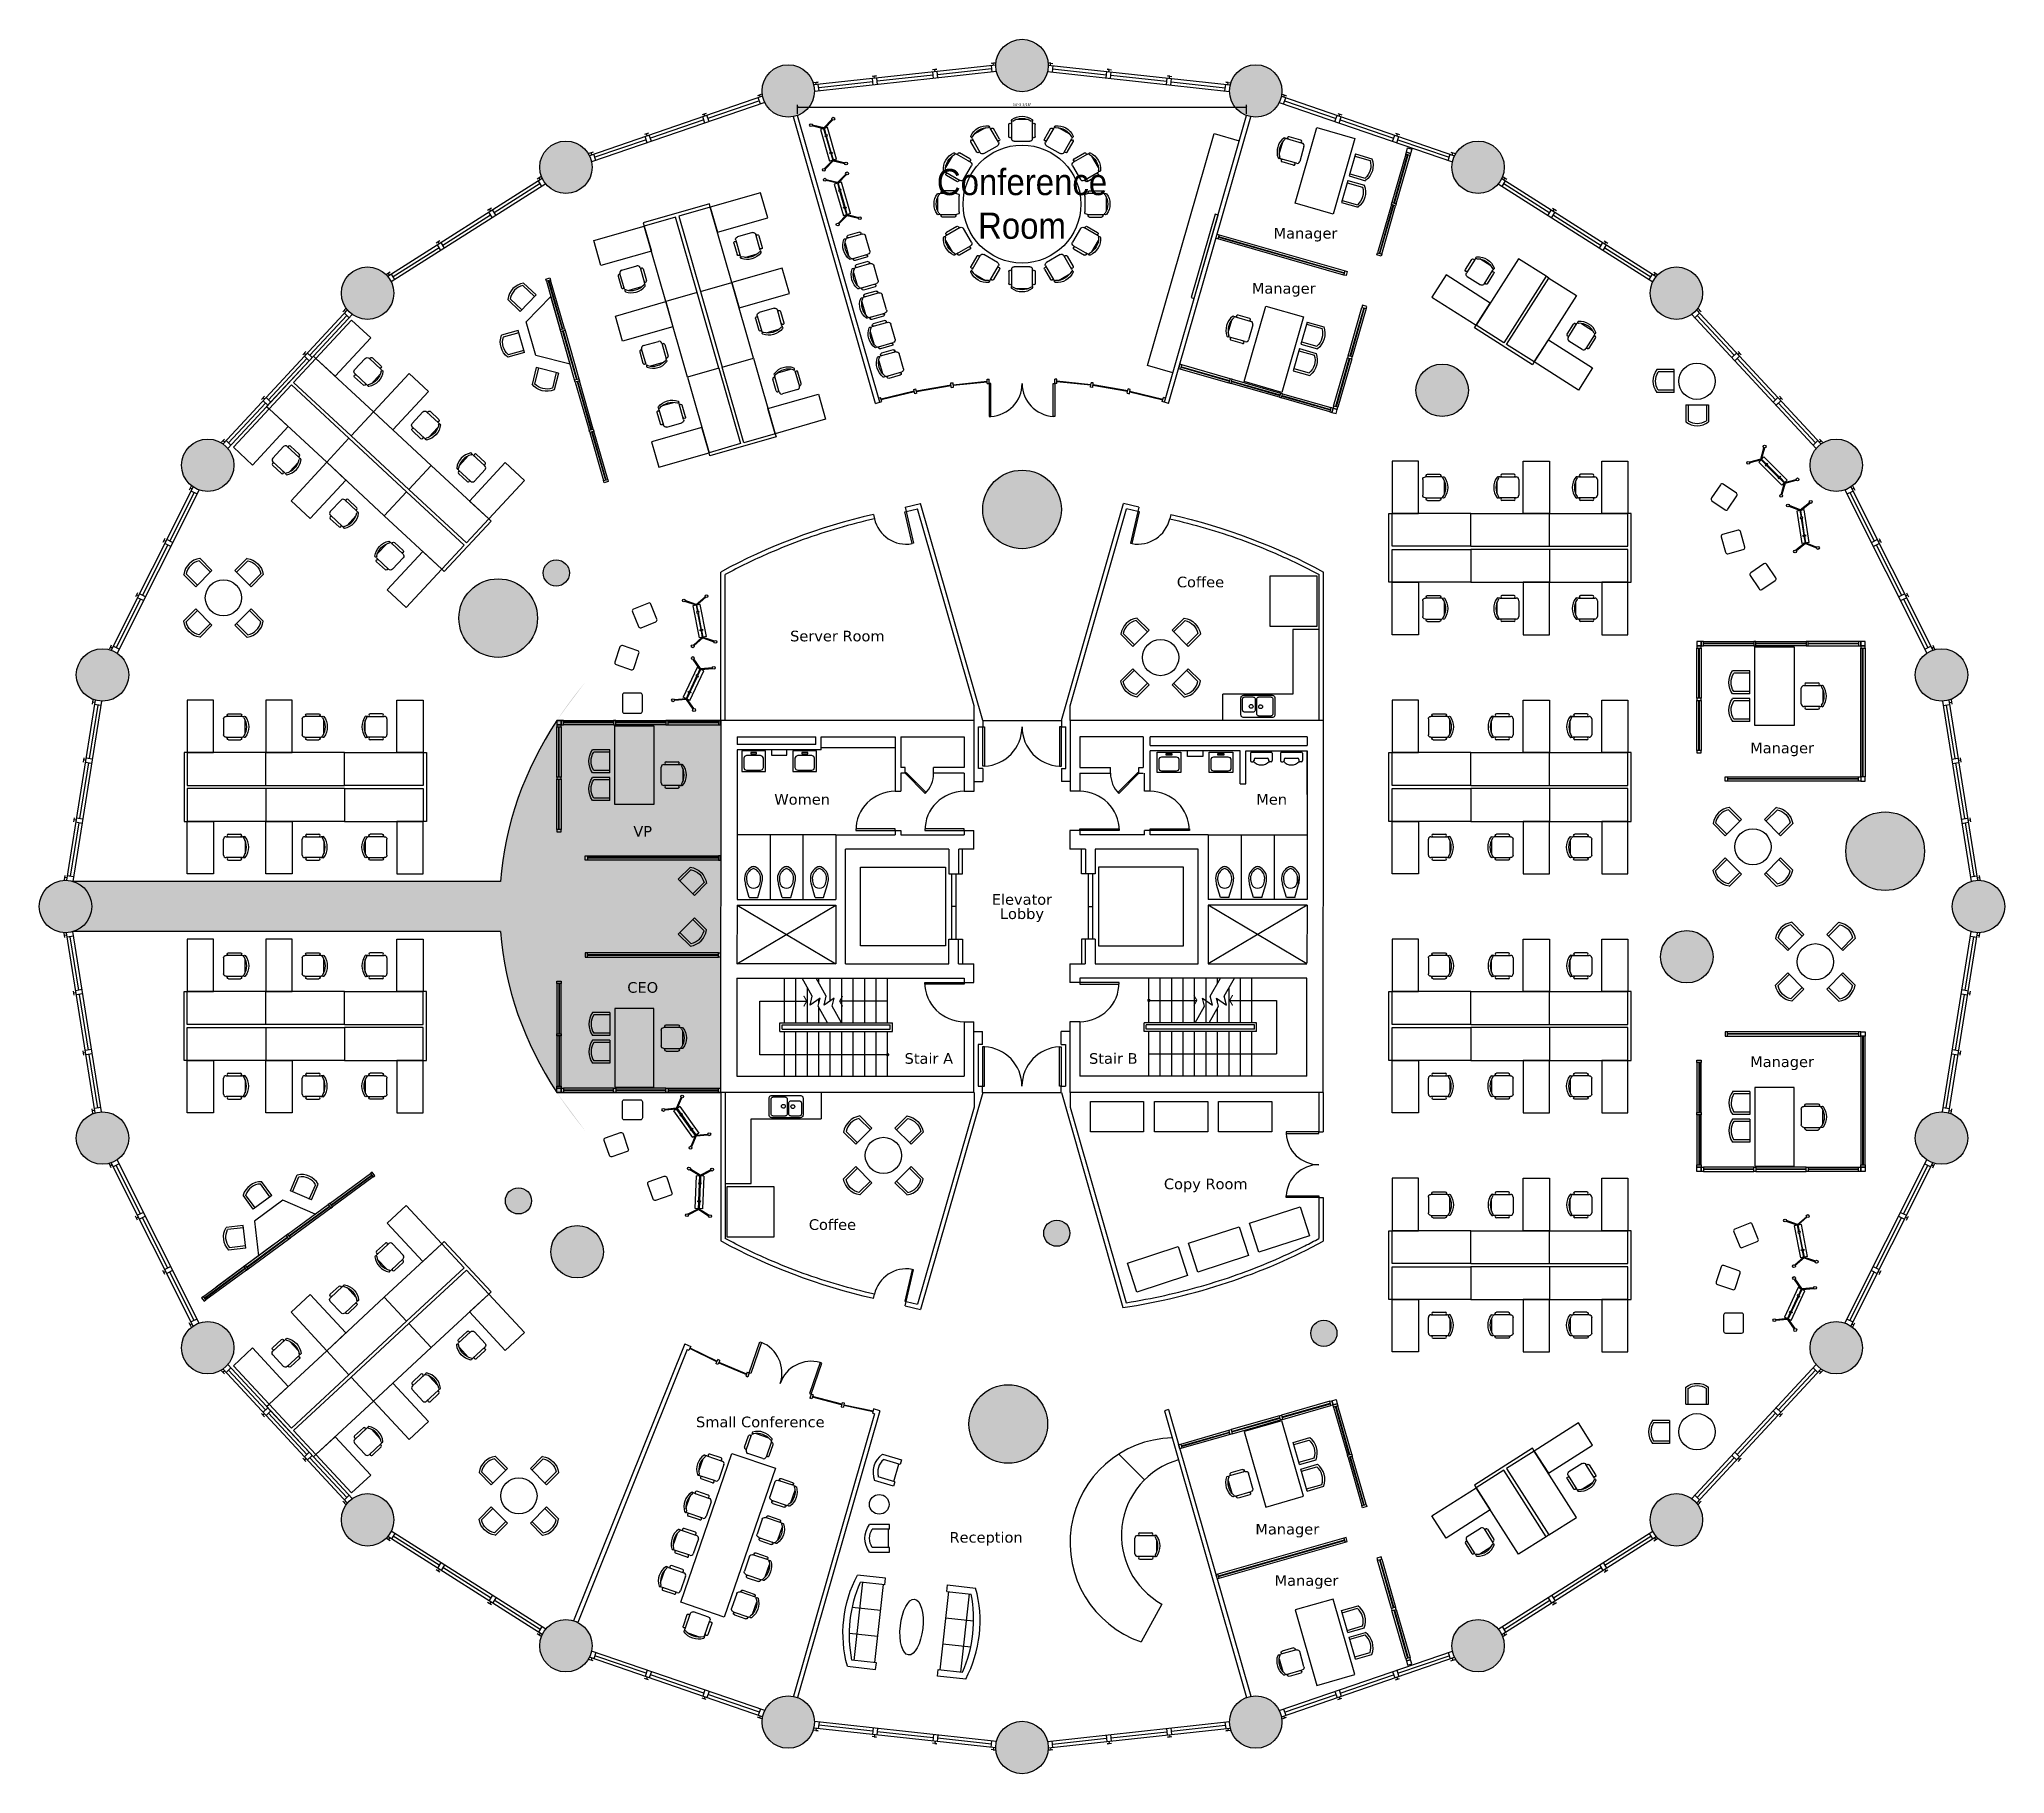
# Model space of a CAD drawing. Header units: inches. Extents: x -900 to 900, y -795 to 795.
import ezdxf
from ezdxf.enums import TextEntityAlignment as Align

# ---------------------------------------------------------------- set-up
doc = ezdxf.new("R2010")
doc.units = ezdxf.units.IN
doc.header["$LTSCALE"] = 48
doc.header["$MEASUREMENT"] = 0
doc.header["$PDMODE"] = 35
doc.layers.get('0').update_dxf_attribs({"linetype": 'CONTINUOUS'})
doc.layers.get('Defpoints').update_dxf_attribs({"linetype": 'CONTINUOUS'})
for name, color, linetype in [('A-door', 3, 'CONTINUOUS'), ('A-door-elev', 44, 'CONTINUOUS'), ('A-eqpt', 181, 'CONTINUOUS'), ('A-flor-patn', 5, 'CONTINUOUS'), ('A-flor-shft', 5, 'CONTINUOUS'), ('A-flor-strs', 12, 'CONTINUOUS'), ('A-mlwk', 30, 'CONTINUOUS'), ('A-note', 7, 'CONTINUOUS'), ('A-plbg-fixt', 3, 'CONTINUOUS'), ('A-wall', 1, 'CONTINUOUS'), ('A-wall-core', 7, 'CONTINUOUS'), ('A-wall-head', 8, 'CONTINUOUS'), ('A-wall-shel', 9, 'CONTINUOUS'), ('Elevator', 6, 'CONTINUOUS'), ('Equipment', 8, 'CONTINUOUS'), ('Text', 7, 'CONTINUOUS')]:
    doc.layers.add(name, color=color, linetype=linetype)
for name, color, linetype, true_color in [('A-flor-fill', 7, 'CONTINUOUS', 0xe8eafd), ('A-furn', 7, 'CONTINUOUS', 0x007300), ('A-furn-glass', 7, 'CONTINUOUS', 0x009494), ('A-furn-syst', 7, 'CONTINUOUS', 0x850000), ('A-shel-fill', 7, 'CONTINUOUS', 0x949494)]:
    doc.layers.add(name, color=color, linetype=linetype, true_color=true_color)
doc.styles.add('Annotative', font='arial.ttf', dxfattribs={"width": 0.9, "height": 0.125})
doc.styles.get("Standard").update_dxf_attribs({"font": 'verdana.ttf'})
doc.styles.add('Title', font='verdana.ttf')
doc.dimstyles.new('Annotative', dxfattribs={"dimscale": 48, "dimtxt": 0.09375, "dimasz": 0.0625, "dimexe": 0.09375, "dimexo": 0.0625, "dimgap": 0.03125, "dimtad": 1, "dimdec": 4, "dimzin": 15, "dimdsep": 46, "dimlunit": 4, "dimtxsty": 'Standard', "dimblk": 'ARCHTICK', "dimcen": 0.09375, "dimclrd": 256, "dimclre": 256, "dimclrt": 256, "dimadec": 0, "dimazin": 0, "dimtfac": 1, "dimtdec": 4, "dimtix": 1, "dimtmove": 2, "dimatfit": 3, "dimfxl": 1, "dimfrac": 2, "dimtolj": 1, "dimtzin": 0, "dimlwd": -1, "dimlwe": -1, "dimarcsym": 0})

msp = doc.modelspace()

# ---------------------------------------------------------------- texts
at = {"layer": 'A-note', "style": 'Title'}
for s, p in [('Manager', (259.65743, 615.47453)), ('Manager', (239.68381, 564.96531)), ('Coffee', (163.45467, 297.42442)), ('Server Room', (-169.11986, 247.7955)), ('Manager', (696.10056, 143.90975)), ('Women', (-201.38009, 98.07912)), ('Men', (228.67239, 98.07912)), ('VP', (-347.37341, 68.90239)), ('Elevator', (-0.04367, 6.57786)), ('Lobby', (-0.04367, -7.79207)), ('CEO', (-347.37341, -74.16721)), ('Stair A', (-85.32533, -139.12024)), ('Stair B', (83.62081, -139.12024)), ('Manager', (696.10056, -143.61847)), ('Copy Room', (168.29937, -255.44626)), ('Coffee', (-173.62647, -291.29869)), ('Manager', (242.94361, -571.84335)), ('Manager', (260.59273, -618.8962))]:
    msp.add_text(s, height=9.72, dxfattribs=at).set_placement(p, align=Align.MIDDLE)
for s, p in [('Small Conference', (-239.68324, -472.23565)), ('Reception', (-32.89746, -577.95262))]:
    msp.add_text(s, height=9.72, dxfattribs=at).set_placement(p, align=Align.MIDDLE_CENTER)
at = {"layer": 'Text', "insert": (0, 643.56507), "char_height": 24, "width": 73.9137043, "attachment_point": 5, "style": 'Annotative'}
msp.add_mtext('Conference\\PRoom', dxfattribs=at)

# ---------------------------------------------------------------- blocks, each defined once
blk = doc.blocks.new('Sofa - Roundback 7 ft.')
at = {"linetype": 'Continuous'}
for p, q in [((-36.000027, -34), (-36.000027, -11.4696)), ((-35.999844, -13.3819), (35.9998, -13.3819)), ((-12.00002, -32.4421), (-12.00003, -6.5971)), ((11.99997, -32.4421), (11.99998, -6.5971)), ((35.99998, -34), (35.99998, -11.4696)), ((-36.000027, -32.4421), (35.99998, -32.4421))]:
    blk.add_line(p, q, dxfattribs=at)
for points in [[(-36.000027, -34), (-42.000027, -34), (-42.000027, -8)], [(41.99998, -8), (41.99998, -34), (35.99998, -34)]]:
    blk.add_lwpolyline(points, dxfattribs=at)
for centre, radius, start, end in [((0, -114.25), 114.25, 68.43141, 111.5686), ((-0.00001, -127.1968), 121.1968, 72.72033, 107.2797)]:
    blk.add_arc(centre, radius, start, end, dxfattribs=at)
blk = doc.blocks.new('OfficeChair')
at = {"color": 0}
for p, q in [((-6, 19.8), (6, 19.8)), ((-12, 4.4), (-12, 15.4)), ((-9.6, 2.4), (-9.6, 17.4)), ((7.2, 0), (-7.2, 0)), ((9.6, 17.4), (9.6, 2.4)), ((12, 4.4), (12, 15.4))]:
    blk.add_line(p, q, dxfattribs=at)
for centre, radius, start, end in [((-8.9, 19.2), 0.863, 126.1745, 306.1745), ((-7.2, 17.4), 2.4, 153.7164, 180), ((0, 7), 16, 53.8255, 126.1745), ((0, 5.3), 15.7, 57.5758, 122.4242), ((8.9, 19.2), 0.863, 233.8255, 53.8255), ((7.2, 17.4), 2.4, 0, 26.2836), ((-10.8, 15.4), 1.2, 0, 180), ((-10.8, 4.4), 1.2, 180, 0), ((-7.2, 2.4), 2.4, 180, 270), ((7.2, 2.4), 2.4, 270, 0), ((10.8, 15.4), 1.2, 0, 180), ((10.8, 4.4), 1.2, 180, 0)]:
    blk.add_arc(centre, radius, start, end, dxfattribs=at)
blk = doc.blocks.new('CoffeeChair')
at = {"linetype": 'Continuous'}
for p, q in [((-10.5, 0), (-10.5, 15.8)), ((10.5, 0), (-10.5, 0)), ((-8.4, 0), (-8.4, 14.7)), ((8.4, 0), (8.4, 14.7)), ((10.5, 0), (10.5, 15.8))]:
    blk.add_line(p, q, dxfattribs=at)
for radius, start, end in [(17.5, 53.2508, 126.7494), (15.4, 57.0637, 122.9369)]:
    blk.add_arc((0, 1.7), radius, start, end, dxfattribs=at)
blk = doc.blocks.new('Armchair')
at = {"linetype": 'Continuous'}
for p, q in [((-8.4, -1.1), (-8.4, 14.7)), ((-8.4, 0), (8.4, 0)), ((8.4, -1.1), (8.4, 14.7))]:
    blk.add_line(p, q, dxfattribs=at)
for points in [[(-8.4, -1.1), (-12.6, -1.1), (-12.6, 17.1)], [(12.6, 17.1), (12.6, -1.1), (8.4, -1.1)]]:
    blk.add_lwpolyline(points, dxfattribs=at)
for centre, radius, start, end in [((0, 0.8), 20.6, 52.3609, 127.6391), ((0, 1.7), 15.4, 57.0634, 122.9366)]:
    blk.add_arc(centre, radius, start, end, dxfattribs=at)
blk = doc.blocks.new('Sink')
for points in [[(-13, 20.5), (13, 20.5), (13.6, 20.4), (14.2, 20.2), (14.8, 19.8), (15.2, 19.2), (15.4, 18.6), (15.5, 18), (15.5, 2.5), (15.4, 1.9), (15.2, 1.2), (14.8, 0.7), (14.2, 0.3), (13.6, 0.1), (13, 0), (-13, 0), (-13.6, 0.1), (-14.2, 0.3), (-14.8, 0.7), (-15.2, 1.2), (-15.4, 1.9), (-15.5, 2.5), (-15.5, 18), (-15.4, 18.6), (-15.2, 19.2), (-14.8, 19.8), (-14.2, 20.2), (-13.6, 20.4), (-13, 20.5)], [(-11.8, 19), (-1, 19), (-0.5, 18.9), (0, 18.7), (0.4, 18.4), (0.7, 18), (0.9, 17.5), (1, 17), (1, 3.5), (0.9, 3), (0.7, 2.5), (0.4, 2.1), (0, 1.8), (-0.5, 1.6), (-1, 1.5), (-11.8, 1.5), (-12.3, 1.6), (-12.8, 1.8), (-13.2, 2.1), (-13.5, 2.5), (-13.7, 3), (-13.8, 3.5), (-13.8, 17), (-13.7, 17.5), (-13.5, 18), (-13.2, 18.4), (-12.8, 18.7), (-12.3, 18.9), (-11.8, 19)], [(4.5, 15.5), (12, 15.5), (12.5, 15.4), (13, 15.2), (13.4, 14.9), (13.7, 14.5), (13.9, 14), (14, 13.5), (14, 3.5), (13.9, 3), (13.7, 2.5), (13.4, 2.1), (13, 1.8), (12.5, 1.6), (12, 1.5), (4.5, 1.5), (4, 1.6), (3.5, 1.8), (3.1, 2.1), (2.8, 2.5), (2.6, 3), (2.5, 3.5), (2.5, 13.5), (2.6, 14), (2.8, 14.5), (3.1, 14.9), (3.5, 15.2), (4, 15.4), (4.5, 15.5)]]:
    blk.add_lwpolyline(points)
for centre in [(-2.5, 10.5), (6.2, 10.2)]:
    blk.add_circle(centre, 1.75)
blk = doc.blocks.new('*U7')
at = {"layer": 'A-furn', "rotation": 71.06153186498028}
blk.add_blockref('OfficeChair', (-23.4, 8), dxfattribs=at)
at = {"layer": 'A-furn', "xscale": -1, "rotation": 251.0615318649803}
blk.add_blockref('OfficeChair', (23.4, -8), dxfattribs=at)
blk = doc.blocks.new('*U8')
at = {"layer": 'A-wall', "color": 0, "linetype": 'ByBlock', "lineweight": -2, "transparency": 16777216}
for p in [(35.1, 102.2), (23.4, 68.1), (11.7, 34.1), (0, 0)]:
    blk.add_blockref('*U7', p, dxfattribs=at)
blk = doc.blocks.new('*U9')
at = {"layer": 'A-furn', "xscale": -1}
blk.add_blockref('OfficeChair', (0, -11.5), dxfattribs=at)
blk = doc.blocks.new('*U10')
at = {"layer": 'A-wall', "color": 0, "linetype": 'ByBlock', "lineweight": -2, "transparency": 16777216}
blk.add_blockref('*U9', (0, 712.6), dxfattribs=at)
for p, rotation in [((-34.5, 703.3), 29.99999999999999), ((34.5, 703.3), 329.9999999999999), ((-59.8, 678.1), 59.99999999999999), ((59.8, 678.1), 299.9999999999999), ((-69, 643.6), 90), ((69, 643.6), 270), ((-59.8, 609.1), 120), ((59.8, 609.1), 240), ((-34.5, 583.8), 150), ((34.5, 583.8), 210), ((0, 574.6), 180)]:
    blk.add_blockref('*U9', p, dxfattribs=dict(at, rotation=rotation))
blk = doc.blocks.new('_ArchTick')
at = {"color": 0, "linetype": 'ByBlock', "const_width": 0.15}
blk.add_lwpolyline([(-0.5, -0.5), (0.5, 0.5)], dxfattribs=at)
blk = doc.blocks.new('*D11')
at = {"layer": 'Defpoints', "color": 0}
for p in [(-205.5, 724.7), (205.6, 732.3), (205.6, 724.7)]:
    blk.add_point(p, dxfattribs=at)
at = {"layer": 'Text'}
for p, q in [((-205.5, 726.2), (-205.5, 734.6)), ((-205.5, 732.3), (205.6, 732.3)), ((205.6, 726.2), (205.6, 734.6))]:
    blk.add_line(p, q, dxfattribs=at)
at = {"layer": 'Text', "xscale": 1.5, "yscale": 1.5, "zscale": 1.5, "rotation": 180}
blk.add_blockref('_ArchTick', (-205.5, 732.3), dxfattribs=at)
at = {"layer": 'Text', "xscale": 1.5, "yscale": 1.5, "zscale": 1.5}
blk.add_blockref('_ArchTick', (205.6, 732.3), dxfattribs=at)
at = {"layer": 'Text', "insert": (0, 734.5), "char_height": 2.25, "attachment_point": 5}
blk.add_mtext('\\A1;34\'-3 3/16"', dxfattribs=at)

# ---------------------------------------------------------------- dimensions: what is measured, and where the dimension line sits
at = {"layer": 'Text'}
dim = msp.add_linear_dim(base=(205.63145, 732.31111), p1=(-205.54411, 724.72862), p2=(205.63145, 724.72862), dimstyle='Annotative', dxfattribs=at)
dim.commit()
dim.dimension.update_dxf_attribs({"geometry": '*D11', "text_midpoint": (0.04367, 734.46642)})

# ---------------------------------------------------------------- hatches: boundary and pattern name
at = {"layer": 'A-flor-fill'}
h = msp.add_hatch(color=256, dxfattribs=at)
h.dxf.hatch_style = 1
h.paths.add_polyline_path([(408.81589, 472.95223, 1), (360.81589, 472.95223, 1)])
h.paths.add_polyline_path([(754.53414, 50.68857, 1), (826.53414, 50.68857, 1)])
h.paths.add_polyline_path([(632.86865, -46.02776, 1), (584.86865, -46.02776, 1)])
h.paths.add_polyline_path([(36.04367, 363.7764, 1), (-35.95633, 363.7764, 1)])
h.paths.add_polyline_path([(43.8966, -299.34578, 1), (19.8966, -299.34578, 1)])
h.paths.add_polyline_path([(288.43911, -391.02144, 1), (264.43911, -391.02144, 1)])
h.paths.add_polyline_path([(23.43433, -474.13735, 1), (-48.56567, -474.13735, 1)])
h.paths.add_polyline_path([(-383.42132, -316.34593, 1), (-431.42132, -316.34593, 1)])
h.paths.add_polyline_path([(-449.14585, -269.70519, 1), (-473.14585, -269.70519, 1)])
h.paths.add_polyline_path([(-414.53565, 305.56378, 1), (-438.53565, 305.56378, 1)])
h.paths.add_polyline_path([(-515.72697, 264.20528, 1), (-443.72697, 264.20528, 1)])
h = msp.add_hatch(color=256, dxfattribs=at)
h.dxf.hatch_style = 1
edge = h.paths.add_edge_path()
edge.add_line((-275.95634, 170.48854), (-426.04367, 170.52698))
edge.add_ellipse((1.3286, 0.03688), major_axis=(-480, 0), ratio=0.7801877188, start_angle=332.91838079, end_angle=356.47818509)
edge.add_line((-477.76491, 23.04127), (-869.28435, 23.04127))
edge.add_arc((-876, 0), 24, 0, 73.75061869, ccw=False)
edge.add_arc((-876, 0), 24, -73.75061869, 0.00000042, ccw=False)
edge.add_line((-869.28435, -23.04127), (-477.75908, -23.04127))
edge.add_ellipse((1.3286, 0.03688), major_axis=(-480, 0), ratio=0.7801877188, start_angle=363.53312095, end_angle=387.09429414)
edge.add_line((-425.99532, -170.52698), (-276.04368, -170.56538))
edge.add_line((-276.04368, -170.56538), (-275.95634, 170.48854))
at = {"layer": 'A-shel-fill'}
h = msp.add_hatch(color=256, dxfattribs=at)
h.dxf.hatch_style = 1
h.paths.add_polyline_path([(24, 770.52698, 1), (-24, 770.52698, 1)])
h = msp.add_hatch(color=256, dxfattribs=at)
h.dxf.hatch_style = 1
h.paths.add_polyline_path([(238.05354, 747.16943, 1), (190.05354, 747.16943, 1)])
h.paths.add_polyline_path([(441.6879, 677.29702, 1), (393.6879, 677.29702, 1)])
h.paths.add_polyline_path([(575.36886, 561.93306, 1), (623.36886, 561.93306, 1)])
h.paths.add_polyline_path([(721.72322, 404.30176, 1), (769.72322, 404.30176, 1)])
h.paths.add_polyline_path([(866.13444, 212.17364, 1), (818.13444, 212.17364, 1)])
h.paths.add_polyline_path([(852, 0, 1), (900, 0, 1)])
h.paths.add_polyline_path([(866.13444, -212.17364, 1), (818.13444, -212.17364, 1)])
h.paths.add_polyline_path([(769.72322, -404.30176, 1), (721.72322, -404.30176, 1)])
h.paths.add_polyline_path([(623.36886, -561.93306, 1), (575.36886, -561.93306, 1)])
h.paths.add_polyline_path([(441.6879, -677.29702, 1), (393.6879, -677.29702, 1)])
h.paths.add_polyline_path([(238.05354, -747.16943, 1), (190.05354, -747.16943, 1)])
h.paths.add_polyline_path([(-190.05354, -747.16943, 1), (-238.05354, -747.16943, 1)])
h.paths.add_polyline_path([(-393.6879, -677.29702, 1), (-441.6879, -677.29702, 1)])
h.paths.add_polyline_path([(-575.36886, -561.93306, 1), (-623.36886, -561.93306, 1)])
h.paths.add_polyline_path([(-769.72322, -404.30176, 1), (-721.72322, -404.30176, 1)])
h.paths.add_polyline_path([(-866.13444, -212.17364, 1), (-818.13444, -212.17364, 1)])
h.paths.add_polyline_path([(-900, 0, 1), (-852, 0, 1)])
h.paths.add_polyline_path([(-818.13444, 212.17364, 1), (-866.13444, 212.17364, 1)])
h.paths.add_polyline_path([(-721.72322, 404.30176, 1), (-769.72322, 404.30176, 1)])
h.paths.add_polyline_path([(-623.36886, 561.93306, 1), (-575.36886, 561.93306, 1)])
h.paths.add_polyline_path([(-441.6879, 677.29702, 1), (-393.6879, 677.29702, 1)])
h.paths.add_polyline_path([(-238.05354, 747.16943, 1), (-190.05354, 747.16943, 1)])
h = msp.add_hatch(color=256, dxfattribs=at)
h.dxf.hatch_style = 1
h.paths.add_polyline_path([(24, -770.52698, 1), (-24, -770.52698, 1)])

# ---------------------------------------------------------------- linework, layer by layer
at = {"layer": 'A-door'}
for points in [[(-29.95633, 449.06431), (-28.45633, 449.06431), (-28.45633, 479.06431), (-29.95633, 479.06431)], [(30.11863, 449.06431), (28.61863, 449.06431), (28.61863, 479.06431), (30.11863, 479.06431)], [(-99.22216, 332.77135), (-100.68378, 332.43419), (-107.42698, 361.66652), (-105.96536, 362.00368)], [(99.3095, 332.77135), (100.77112, 332.43419), (107.51432, 361.66652), (106.05271, 362.00368)], [(-35.95633, 164.52698), (-34.20633, 164.52698), (-34.20633, 128.52698), (-35.95633, 128.52698)], [(36.04367, 164.52698), (34.29367, 164.52698), (34.29367, 128.52698), (36.04367, 128.52698)], [(-36.04367, -164.52698), (-34.29367, -164.52698), (-34.29367, -128.52698), (-36.04367, -128.52698)], [(35.95633, -164.52698), (34.20633, -164.52698), (34.20633, -128.52698), (35.95633, -128.52698)], [(241.95633, -206.51827), (241.95594, -208.01827), (271.95594, -208.02596), (271.95633, -206.52596)], [(241.95633, -266.60859), (241.95594, -265.10859), (271.95594, -265.10091), (271.95633, -266.60091)], [(-99.22216, -332.77135), (-100.68378, -332.43419), (-107.42698, -361.66652), (-105.96536, -362.00368)], [(-240.14375, -398.86443), (-238.72495, -399.35126), (-248.46153, -427.72729), (-249.88033, -427.24046)], [(-183.3208, -418.36191), (-184.7396, -417.87508), (-194.47617, -446.25111), (-193.05737, -446.73794)]]:
    msp.add_lwpolyline(points, close=True, dxfattribs=at)
for points in [[(-88.5716, 103.64226), (-106.95633, 122.02698), (-106.06263, 122.92068), (-87.67791, 104.53595), (-88.5716, 103.64226)], [(88.65895, 103.64226), (107.04367, 122.02698), (106.14998, 122.92068), (87.76525, 104.53595), (88.65895, 103.64226)], [(-152.20623, 69.52698), (-116.20633, 69.52698), (-116.20633, 71.27698), (-152.20623, 71.27698), (-152.20623, 69.52698)], [(-88.95623, 69.52698), (-52.95633, 69.52698), (-52.95633, 71.27698), (-88.95623, 71.27698), (-88.95623, 69.52698)], [(89.04357, 69.52698), (53.04367, 69.52698), (53.04367, 71.27698), (89.04357, 71.27698), (89.04357, 69.52698)], [(153.29357, 69.52698), (117.29367, 69.52698), (117.29367, 71.27698), (153.29357, 71.27698), (153.29357, 69.52698)], [(-89.04357, -69.52698), (-53.04367, -69.52698), (-53.04367, -71.27698), (-89.04357, -71.27698), (-89.04357, -69.52698)], [(88.95623, -69.52698), (52.95633, -69.52698), (52.95633, -71.27698), (88.95623, -71.27698), (88.95623, -69.52698)]]:
    msp.add_lwpolyline(points, dxfattribs=at)
for centre, radius, start, end in [((-29.95633, 479.06431), 30.03748, 272.86240523, 0), ((30.11863, 479.06431), 30.03748, 180, 267.13759477), ((-105.96536, 362.00368), 30.03748, 192.98955183, 280.1271466), ((106.05271, 362.00368), 30.03748, 259.8728534, 347.01044817), ((-35.95633, 164.52698), 36, 272.78302075, 0), ((36.04367, 164.52698), 36, 180, 267.21697925), ((-106.95633, 122.02698), 25.99992, 315, 0), ((107.04367, 122.02698), 25.99992, 180, 225), ((-116.20633, 69.52698), 35.9999, 90, 180), ((-52.95633, 69.52698), 35.9999, 90, 180), ((53.04367, 69.52698), 35.9999, 0, 90), ((117.29367, 69.52698), 35.9999, 0, 90), ((-53.04367, -69.52698), 35.9999, 180, 270), ((52.95633, -69.52698), 35.9999, 270, 0), ((-36.04367, -164.52698), 36, 0, 87.21697925), ((35.95633, -164.52698), 36, 92.78302075, 180), ((271.95633, -206.52596), 30.03748, 182.84773172, 269.98532649), ((271.95633, -266.60091), 30.03748, 90.01467351, 177.15226828), ((-105.96536, -362.00368), 30.03748, 79.8728534, 167.01044817), ((-249.88033, -427.24046), 30.03748, 341.06153186, 68.19912664), ((-193.05737, -446.73794), 30.03748, 73.92393709, 161.06153186)]:
    msp.add_arc(centre, radius, start, end, dxfattribs=at)
at = {"layer": 'A-door-elev'}
for p, q in [((-64.54367, 30.02698), (-64.54367, -30.02698)), ((-60.54367, 30.02698), (-60.54367, -30.02698)), ((60.45633, 30.02698), (60.45633, -30.02698)), ((64.45633, 30.02698), (64.45633, -30.02698)), ((-60.54367, 0), (-64.54367, 0)), ((60.45633, 0), (64.45633, 0))]:
    msp.add_line(p, q, dxfattribs=at)
at = {"layer": 'A-eqpt'}
for points in [[(270.01466, 256.59932), (227.32849, 256.59932), (227.32849, 302.98851), (270.01466, 302.98851)], [(-270.01466, -256.59932), (-227.32849, -256.59932), (-227.32849, -302.98851), (-270.01466, -302.98851)]]:
    msp.add_lwpolyline(points, close=True, dxfattribs=at)
at = {"layer": 'A-flor-patn'}
for p, q in [((-426.04367, 170.52698), (-275.95634, 170.48854)), ((-477.76491, 23.04127), (-869.28435, 23.04127)), ((-477.75908, -23.04127), (-869.28435, -23.04127)), ((-425.99532, -170.52698), (-276.04368, -170.56538))]:
    msp.add_line(p, q, dxfattribs=at)
for centre, radius in [((384.81589, 472.95223), 24), ((0.04367, 363.7764), 36), ((-426.53565, 305.56378), 12), ((-479.72697, 264.20528), 36), ((790.53414, 50.68857), 36), ((608.86865, -46.02776), 24), ((-461.14585, -269.70519), 12), ((31.8966, -299.34578), 12), ((-407.42132, -316.34593), 24), ((276.43911, -391.02144), 12), ((-12.56567, -474.13735), 36)]:
    msp.add_circle(centre, radius, dxfattribs=at)
for start_param, end_param in [(5.8105218852, 6.2217180414), (6.3448499006, 6.7560699484)]:
    msp.add_ellipse((1.3286, 0.03688), major_axis=(-480, 0), ratio=0.7801877188, start_param=start_param, end_param=end_param, dxfattribs=at)
at = {"layer": 'A-flor-shft'}
for p, q in [((-261.04367, -52.52698), (-170.45633, 1.27698)), ((-260.95633, 1.27698), (-170.54367, -52.52698)), ((261.04367, 1.27698), (170.45633, -52.52698)), ((260.95633, -52.52698), (170.54367, 1.27698))]:
    msp.add_line(p, q, dxfattribs=at)
at = {"layer": 'A-flor-strs'}
for p, q in [((-217.54367, -106.52698), (-217.54367, -65.52698)), ((-207.04367, -106.52698), (-207.04367, -65.52698)), ((-186.04367, -70.02592), (-186.04367, -65.52698)), ((-175.54367, -86.38015), (-175.54367, -65.52698)), ((-165.04367, -106.52698), (-165.04367, -65.52698)), ((-154.54367, -106.52698), (-154.54367, -65.52698)), ((-144.04367, -106.52698), (-144.04367, -65.52698)), ((-133.54367, -106.52698), (-133.54367, -65.52698)), ((-123.04367, -106.52698), (-123.04367, -65.52698)), ((116.13469, -106.52698), (116.13469, -65.52698)), ((126.63469, -106.52698), (126.63469, -65.52698)), ((137.13469, -106.52698), (137.13469, -65.52698)), ((147.63469, -106.52698), (147.63469, -65.52698)), ((158.13469, -106.52698), (158.13469, -65.52698)), ((168.63469, -106.52698), (168.63469, -65.52698)), ((200.13469, -106.52698), (200.13469, -65.52698)), ((210.63469, -106.52698), (210.63469, -65.52698)), ((-240.12353, -135.77698), (-240.12353, -86.69953)), ((-240.12353, -86.69953), (-197.09122, -86.69953)), ((-196.54367, -106.52698), (-196.54367, -74.14881)), ((-186.04367, -88.39968), (-186.04367, -84.73719)), ((-123.04367, -86.77698), (-167.05986, -86.77698)), ((179.13469, -88.39968), (179.13469, -84.73719)), ((189.63469, -106.52698), (189.63469, -74.14881)), ((-221.74928, -114.52698), (-221.74928, -106.52698)), ((-221.74928, -106.52698), (-118.74928, -106.52698)), ((-186.04367, -106.52698), (-186.04367, -92.7083)), ((-118.74928, -114.52698), (-118.74928, -106.52698)), ((214.84028, -106.52698), (111.84028, -106.52698)), ((111.84028, -114.52698), (111.84028, -106.52698)), ((179.13469, -106.52698), (179.13469, -92.7083)), ((214.84028, -114.52698), (214.84028, -106.52698)), ((-221.74928, -114.52698), (-118.74928, -114.52698)), ((-219.74928, -108.52698), (-120.74928, -108.52698)), ((-219.74928, -112.52698), (-219.74928, -108.52698)), ((-219.74928, -112.52698), (-120.74928, -112.52698)), ((-217.54367, -155.52698), (-217.54367, -114.52698)), ((-207.04367, -155.52698), (-207.04367, -114.52698)), ((-196.54367, -155.52698), (-196.54367, -114.52698)), ((-186.04367, -155.52698), (-186.04367, -114.52698)), ((-175.54367, -155.52698), (-175.54367, -114.52698)), ((-165.04367, -155.52698), (-165.04367, -114.52698)), ((-154.54367, -155.52698), (-154.54367, -114.52698)), ((-144.04367, -155.52698), (-144.04367, -114.52698)), ((-133.54367, -155.52698), (-133.54367, -114.52698)), ((-123.04367, -155.52698), (-123.04367, -114.52698)), ((-120.74928, -112.52698), (-120.74928, -108.52698)), ((214.84028, -114.52698), (111.84028, -114.52698)), ((212.84028, -108.52698), (113.84028, -108.52698)), ((113.84028, -112.52698), (113.84028, -108.52698)), ((212.84028, -112.52698), (113.84028, -112.52698)), ((116.13469, -135.02698), (116.13469, -114.52698)), ((126.63469, -155.52698), (126.63469, -114.52698)), ((137.13469, -155.52698), (137.13469, -114.52698)), ((147.63469, -155.52698), (147.63469, -114.52698)), ((158.13469, -155.52698), (158.13469, -114.52698)), ((168.63469, -155.52698), (168.63469, -114.52698)), ((179.13469, -155.52698), (179.13469, -114.52698)), ((189.63469, -155.52698), (189.63469, -114.52698)), ((200.13469, -155.52698), (200.13469, -114.52698)), ((210.63469, -155.52698), (210.63469, -114.52698)), ((212.84028, -112.52698), (212.84028, -108.52698)), ((-121.98026, -135.77698), (-240.12353, -135.77698)), ((116.13469, -135.02698), (233.21455, -135.02698)), ((116.13469, -155.52698), (116.13469, -135.02698))]:
    msp.add_line(p, q, dxfattribs=at)
for points in [[(-178.22576, -106.52698), (-186.78553, -91.39701), (-184.94577, -83.96386), (-194.08428, -90.40075), (-192.03452, -82.11905), (-201.42146, -65.52697)], [(-165.39324, -106.52698), (-173.95299, -91.39701), (-172.11325, -83.96386), (-181.25176, -90.40075), (-179.202, -82.11905), (-188.58894, -65.52697)], [(158.48426, -106.52698), (167.04402, -91.39702), (165.20427, -83.96387), (174.34276, -90.40076), (172.293, -82.11906), (181.67996, -65.52698)], [(171.31678, -106.52698), (179.87653, -91.39702), (178.03679, -83.96387), (187.1753, -90.40076), (185.12554, -82.11906), (194.51248, -65.52698)]]:
    msp.add_lwpolyline(points, dxfattribs=at)
at = {"layer": 'A-flor-strs', "const_width": 1, "flags": 128}
for points in [[(-197.09122, -86.69953), (-199.87535, -81.87726)], [(-197.09122, -86.69953), (-199.87535, -91.52179)], [(-167.05986, -86.77698), (-164.27573, -81.95472)], [(-167.05986, -86.77698), (-164.27573, -91.59924)], [(160.15089, -86.02698), (157.36675, -81.20472)], [(160.15089, -86.02698), (157.36675, -90.84924)], [(190.18224, -85.94953), (192.96637, -81.12726)], [(190.18224, -85.94953), (192.96637, -90.77179)]]:
    msp.add_lwpolyline(points, dxfattribs=at)
at = {"layer": 'A-flor-strs', "const_width": 1.5, "flags": 128}
for points in [[(115.38469, -86.02698, 1), (116.88469, -86.02698, 1)], [(-122.29367, -135.77698, -1), (-123.79367, -135.77698, -1)]]:
    msp.add_lwpolyline(points, format="xyb", close=True, dxfattribs=at)
at = {"layer": 'A-flor-strs', "flags": 128}
for points in [[(116.13469, -86.02698), (160.15089, -86.02698)], [(190.22696, -86.02698), (233.21455, -86.02698), (233.21455, -135.02698)]]:
    msp.add_lwpolyline(points, dxfattribs=at)
at = {"layer": 'A-furn'}
for p, q in [((-181.47328, 713.36229), (-174.01426, 721.08263)), ((-180.9339, 712.84117), (-173.47488, 720.56151)), ((-181.6549, 712.63461), (-192.07042, 715.23415)), ((-181.47328, 713.36229), (-191.88881, 715.96183)), ((-178.04992, 713.66739), (-184.53888, 711.80839)), ((-184.53888, 711.80839), (-176.27668, 682.96856)), ((-180.9339, 712.84117), (-181.6549, 712.63461)), ((-181.6549, 712.63461), (-179.94848, 706.67823)), ((-179.22748, 706.88478), (-180.9339, 712.84117)), ((-179.67026, 705.70708), (-175.37733, 690.72232)), ((-174.65634, 690.92887), (-178.94926, 705.91363)), ((-169.78771, 684.82756), (-178.04992, 713.66739)), ((-169.78771, 684.82756), (-176.27668, 682.96856)), ((-175.09911, 689.75117), (-173.39269, 683.79478)), ((-172.6717, 684.00134), (-174.37812, 689.95772)), ((-173.39269, 683.79478), (-172.6717, 684.00134)), ((-172.6717, 684.00134), (-162.25617, 681.4018)), ((-173.39269, 683.79478), (-180.85172, 676.07444)), ((-172.85331, 683.27366), (-180.31234, 675.55332)), ((-172.85331, 683.27366), (-162.43779, 680.67412)), ((-168.82532, 663.31259), (-161.36629, 671.03294)), ((-168.28594, 662.79147), (-160.82691, 670.51181)), ((-169.00693, 662.58492), (-179.42246, 665.18445)), ((-168.82532, 663.31259), (-179.24084, 665.91213)), ((-165.40196, 663.61769), (-171.89092, 661.75869)), ((-171.89092, 661.75869), (-163.62871, 632.91886)), ((-168.28594, 662.79147), (-169.00693, 662.58492)), ((-169.00693, 662.58492), (-167.30051, 656.62853)), ((-166.57952, 656.83508), (-168.28594, 662.79147)), ((-167.02229, 655.65738), (-162.72937, 640.67262)), ((-162.00837, 640.87917), (-166.3013, 655.86394)), ((-157.13975, 634.77786), (-165.40196, 663.61769)), ((-265.68941, 571.57105), (-285.51871, 640.78665)), ((-160.74473, 633.74508), (-168.20375, 626.02474)), ((-160.20535, 633.22396), (-167.66437, 625.50362)), ((-157.13975, 634.77786), (-163.62871, 632.91886)), ((-162.45115, 639.70147), (-160.74473, 633.74508)), ((-160.02373, 633.95164), (-161.73015, 639.90803)), ((-160.74473, 633.74508), (-160.02373, 633.95164)), ((-160.20535, 633.22396), (-149.78982, 630.62443)), ((-160.02373, 633.95164), (-149.60821, 631.3521)), ((-326.25306, 554.22042), (-346.08236, 623.43601)), ((454.59315, 593.4389), (416.01591, 532.64584)), ((479.92359, 577.36505), (454.59315, 593.4389)), ((479.92359, 577.36505), (454.59315, 593.4389)), ((-297.41323, 562.48262), (-326.25306, 554.22042)), ((-294.52924, 563.30884), (-265.68941, 571.57105)), ((-245.86012, 502.35545), (-265.68941, 571.57105)), ((507.78708, 559.68382), (469.20984, 498.89076)), ((482.45664, 575.75767), (507.78708, 559.68382)), ((482.45664, 575.75767), (507.78708, 559.68382)), ((-306.42376, 485.00482), (-326.25306, 554.22042)), ((-593.95214, 453.12992), (-646.71621, 502.11924)), ((-277.58393, 493.26702), (-306.42376, 485.00482)), ((-277.58393, 493.26702), (-306.42376, 485.00482)), ((-274.69995, 494.09325), (-245.86012, 502.35545)), ((-274.69995, 494.09325), (-245.86012, 502.35545)), ((-245.86012, 502.35545), (-226.03082, 433.13985)), ((-306.42376, 485.00482), (-286.59447, 415.78922)), ((-636.8178, 406.96137), (-689.58186, 455.95069)), ((-614.36436, 431.14489), (-593.95214, 453.12992)), ((-541.18808, 404.1406), (-593.95214, 453.12992)), ((-616.40558, 428.94639), (-636.8178, 406.96137)), ((676.67514, 409.95218), (679.4566, 420.32061)), ((677.39953, 409.75786), (680.18099, 420.12628)), ((-584.05373, 357.97204), (-636.8178, 406.96137)), ((-561.6003, 382.15557), (-541.18808, 404.1406)), ((-561.6003, 382.15557), (-541.18808, 404.1406)), ((-541.18808, 404.1406), (-488.42401, 355.15128)), ((676.67514, 409.95218), (666.30509, 407.17679)), ((676.86904, 409.22768), (666.49899, 406.45229)), ((679.52147, 411.87856), (674.7471, 407.10698)), ((674.7471, 407.10698), (695.9541, 385.88757)), ((677.39953, 409.75786), (676.86904, 409.22768)), ((676.86904, 409.22768), (681.24899, 404.84517)), ((681.77948, 405.37534), (677.39953, 409.75786)), ((700.72846, 390.65915), (679.52147, 411.87856)), ((681.96311, 404.13063), (692.98196, 393.10533)), ((693.51245, 393.6355), (682.4936, 404.6608)), ((-563.64152, 379.95707), (-584.05373, 357.97204)), ((-563.64152, 379.95707), (-584.05373, 357.97204)), ((693.69608, 392.39079), (698.07604, 388.00827)), ((698.60652, 388.53845), (694.22657, 392.92096)), ((698.07604, 388.00827), (695.29457, 377.63985)), ((700.72846, 390.65915), (695.9541, 385.88757)), ((698.80042, 387.81395), (696.01896, 377.44552)), ((698.07604, 388.00827), (698.60652, 388.53845)), ((698.60652, 388.53845), (708.97657, 391.31384)), ((698.80042, 387.81395), (709.17047, 390.58934)), ((411, 360), (339, 360)), ((411, 360), (483, 360)), ((411, 330), (411, 360)), ((411, 330), (411, 360)), ((483, 360), (555, 360)), ((483, 330), (483, 360)), ((712.52245, 362.70681), (702.50952, 366.57745)), ((712.79287, 363.40636), (702.77994, 367.277)), ((716.22765, 363.28473), (709.55829, 362.24447)), ((709.55829, 362.24447), (714.18165, 332.60287)), ((713.26349, 362.82239), (712.52245, 362.70681)), ((712.52245, 362.70681), (713.47733, 356.58483)), ((712.79287, 363.40636), (721.15141, 370.14249)), ((713.26349, 362.82239), (721.62203, 369.55853)), ((714.21837, 356.70041), (713.26349, 362.82239)), ((720.85101, 333.64312), (716.22765, 363.28473)), ((-584.05373, 357.97204), (-531.28967, 308.98272)), ((713.63302, 355.58668), (716.03525, 340.18533)), ((716.77629, 340.30091), (714.37406, 355.70226)), ((411, 327), (411, 297)), ((411, 327), (411, 297)), ((483, 327), (483, 297)), ((717.14581, 333.0652), (708.78727, 326.32907)), ((717.61643, 332.48124), (709.25789, 325.7451)), ((720.85101, 333.64312), (714.18165, 332.60287)), ((716.19093, 339.18718), (717.14581, 333.0652)), ((717.88685, 333.18079), (716.93197, 339.30277)), ((717.14581, 333.0652), (717.88685, 333.18079)), ((717.61643, 332.48124), (727.62936, 328.6106)), ((717.88685, 333.18079), (727.89979, 329.31015)), ((411, 297), (339, 297)), ((411, 297), (483, 297)), ((483, 297), (555, 297)), ((-298.52959, 276.0649), (-308.68318, 279.54993)), ((-298.28611, 276.77428), (-308.43969, 280.25931)), ((-294.84919, 276.78404), (-301.47391, 275.48959)), ((-301.47391, 275.48959), (-295.72079, 246.04639)), ((-297.79351, 276.20873), (-298.52959, 276.0649)), ((-298.52959, 276.0649), (-297.34138, 269.9839)), ((-298.28611, 276.77428), (-290.19119, 283.82502)), ((-297.79351, 276.20873), (-289.69859, 283.25947)), ((-296.6053, 270.12772), (-297.79351, 276.20873)), ((-289.09607, 247.34085), (-294.84919, 276.78404)), ((-297.14765, 268.99243), (-294.15841, 253.69417)), ((-293.42233, 253.838), (-296.41157, 269.13626)), ((-293.96468, 252.70271), (-292.77647, 246.62171)), ((-292.04039, 246.76553), (-293.2286, 252.84654)), ((-292.77647, 246.62171), (-300.87139, 239.57096)), ((-292.28387, 246.05616), (-300.37879, 239.00541)), ((-289.09607, 247.34085), (-295.72079, 246.04639)), ((-292.77647, 246.62171), (-292.04039, 246.76553)), ((-292.28387, 246.05616), (-282.13029, 242.57112)), ((-292.04039, 246.76553), (-281.88681, 243.2805)), ((-297.62883, 218.83555), (-310.3367, 191.66001)), ((-294.91128, 217.56476), (-301.05914, 226.36502)), ((-294.29645, 217.99428), (-300.44432, 226.79454)), ((-291.51433, 215.97628), (-297.62883, 218.83555)), ((-294.91128, 217.56476), (-297.53587, 211.95211)), ((-296.85649, 211.63441), (-294.23189, 217.24707)), ((-294.23189, 217.24707), (-294.91128, 217.56476)), ((-294.29645, 217.99428), (-283.60127, 218.91837)), ((-294.23189, 217.24707), (-283.53671, 218.17115)), ((-297.9638, 211.037), (-304.56662, 196.91698)), ((-304.2222, 188.80074), (-291.51433, 215.97628)), ((-303.88723, 196.59929), (-297.28441, 210.71931)), ((-307.61914, 190.38922), (-318.31432, 189.46514)), ((-307.55458, 189.64201), (-318.24976, 188.71792)), ((-304.2222, 188.80074), (-310.3367, 191.66001)), ((-304.99454, 196.00188), (-307.61914, 190.38922)), ((-307.61914, 190.38922), (-306.93975, 190.07152)), ((-307.55458, 189.64201), (-301.40671, 180.84175)), ((-306.93975, 190.07152), (-304.31515, 195.68418)), ((-306.93975, 190.07152), (-300.79188, 181.27127)), ((-692.43579, 141), (-764.43579, 141)), ((-620.43579, 141), (-692.43579, 141)), ((-692.43579, 111), (-692.43579, 141)), ((-620.43579, 111), (-620.43579, 141)), ((-620.43579, 141), (-548.43579, 141)), ((-620.43579, 111), (-620.43579, 141)), ((411, 141), (339, 141)), ((411, 111), (411, 141)), ((411, 111), (411, 141)), ((411, 141), (483, 141)), ((483, 141), (555, 141)), ((483, 111), (483, 141)), ((-692.43579, 108), (-692.43579, 78)), ((-620.43579, 108), (-620.43579, 78)), ((-620.43579, 108), (-620.43579, 78)), ((411, 108), (411, 78)), ((411, 108), (411, 78)), ((483, 108), (483, 78)), ((-692.43579, 78), (-764.43579, 78)), ((-620.43579, 78), (-692.43579, 78)), ((-620.43579, 78), (-548.43579, 78)), ((411, 78), (339, 78)), ((411, 78), (483, 78)), ((483, 78), (555, 78)), ((-692.43579, -78), (-764.43579, -78)), ((-620.43579, -78), (-692.43579, -78)), ((-692.43579, -108), (-692.43579, -78)), ((-620.43579, -108), (-620.43579, -78)), ((-620.43579, -78), (-548.43579, -78)), ((-620.43579, -108), (-620.43579, -78)), ((411, -78), (339, -78)), ((411, -108), (411, -78)), ((411, -108), (411, -78)), ((411, -78), (483, -78)), ((483, -78), (555, -78)), ((483, -108), (483, -78)), ((-692.43579, -111), (-692.43579, -141)), ((-620.43579, -111), (-620.43579, -141)), ((-620.43579, -111), (-620.43579, -141)), ((411, -111), (411, -141)), ((411, -111), (411, -141)), ((483, -111), (483, -141)), ((-692.43579, -141), (-764.43579, -141)), ((-620.43579, -141), (-692.43579, -141)), ((-620.43579, -141), (-548.43579, -141)), ((411, -141), (339, -141)), ((411, -141), (483, -141)), ((483, -141), (555, -141)), ((-316.53543, -184.82965), (-312.10845, -175.04995)), ((-315.85218, -185.13894), (-311.42519, -175.35924)), ((-316.53543, -184.82965), (-327.2184, -185.88561)), ((-316.46166, -185.57601), (-327.14462, -186.63198)), ((-313.41425, -183.39065), (-318.89959, -187.3243)), ((-301.41669, -211.70356), (-318.89959, -187.3243)), ((-316.46166, -185.57601), (-315.85218, -185.13894)), ((-312.85086, -190.61114), (-316.46166, -185.57601)), ((-315.85218, -185.13894), (-312.24138, -190.17407)), ((-313.41425, -183.39065), (-295.93136, -207.76991)), ((-303.17828, -204.0992), (-312.26214, -191.43208)), ((-311.65266, -190.99501), (-302.5688, -203.66213)), ((-298.97877, -209.95527), (-303.40575, -219.73497)), ((-298.29551, -210.26456), (-302.7225, -220.04426)), ((-298.97877, -209.95527), (-302.58957, -204.92014)), ((-301.98009, -204.48307), (-298.36929, -209.5182)), ((-295.93136, -207.76991), (-301.41669, -211.70356)), ((-298.36929, -209.5182), (-298.97877, -209.95527)), ((-298.36929, -209.5182), (-287.68632, -208.46224)), ((-298.29551, -210.26456), (-287.61255, -209.2086)), ((-295.06431, -246.91305), (-304.11797, -241.14485)), ((-294.66132, -246.28052), (-303.71497, -240.51232)), ((-299.37094, -276.75351), (-298.06145, -246.7821)), ((-291.31789, -247.07674), (-298.06145, -246.7821)), ((-295.33477, -253.10315), (-295.06431, -246.91305)), ((-295.06431, -246.91305), (-294.31503, -246.94579)), ((-294.66132, -246.28052), (-285.13909, -241.32393)), ((-294.31503, -246.94579), (-294.58548, -253.13589)), ((-294.31503, -246.94579), (-284.7928, -241.9892)), ((-291.31789, -247.07674), (-292.62738, -277.04815)), ((-296.05925, -269.68511), (-295.37886, -254.1124)), ((-294.62958, -254.14514), (-295.30997, -269.71785)), ((-296.3738, -276.88446), (-305.89603, -281.84105)), ((-296.02751, -277.54973), (-305.54974, -282.50632)), ((-292.62738, -277.04815), (-299.37094, -276.75351)), ((-296.3738, -276.88446), (-296.10335, -270.69436)), ((-295.62452, -276.9172), (-296.3738, -276.88446)), ((-296.02751, -277.54973), (-286.97386, -283.31793)), ((-295.35406, -270.7271), (-295.62452, -276.9172)), ((-295.62452, -276.9172), (-286.57086, -282.68539)), ((710.32045, -291.23533), (700.16687, -287.7503)), ((710.32045, -291.23533), (718.41537, -284.18459)), ((710.81305, -291.80088), (718.90797, -284.75014)), ((411, -297), (339, -297)), ((411, -327), (411, -297)), ((411, -327), (411, -297)), ((411, -297), (483, -297)), ((483, -297), (555, -297)), ((483, -327), (483, -297)), ((710.07697, -291.94471), (699.92339, -288.45967)), ((713.75737, -291.22557), (707.13265, -292.52002)), ((707.13265, -292.52002), (712.88577, -321.96321)), ((710.81305, -291.80088), (710.07697, -291.94471)), ((710.07697, -291.94471), (711.26518, -298.02571)), ((712.00126, -297.88188), (710.81305, -291.80088)), ((711.45891, -299.01717), (714.44815, -314.31543)), ((715.18423, -314.17161), (712.19499, -298.87335)), ((719.51049, -320.66876), (713.75737, -291.22557)), ((-584.05373, -357.97204), (-531.28967, -308.98272)), ((715.83009, -321.3879), (707.73517, -328.43865)), ((716.32269, -321.95345), (708.22777, -329.00419)), ((719.51049, -320.66876), (712.88577, -321.96321)), ((714.64188, -315.3069), (715.83009, -321.3879)), ((716.56617, -321.24407), (715.37796, -315.16307)), ((715.83009, -321.3879), (716.56617, -321.24407)), ((716.32269, -321.95345), (726.47627, -325.43849)), ((716.56617, -321.24407), (726.71976, -324.72911)), ((411, -330), (411, -360)), ((411, -330), (411, -360)), ((483, -330), (483, -360)), ((713.69529, -350.44484), (707.54742, -341.64459)), ((714.31011, -350.01532), (708.16225, -341.21507)), ((-584.05373, -357.97204), (-636.8178, -406.96137)), ((-563.64152, -379.95707), (-584.05373, -357.97204)), ((-563.64152, -379.95707), (-584.05373, -357.97204)), ((-541.18808, -404.1406), (-488.42401, -355.15128)), ((710.97773, -349.17405), (698.26987, -376.3496)), ((710.64277, -356.9726), (704.03994, -371.09262)), ((704.38436, -379.20887), (717.09223, -352.03332)), ((704.71933, -371.41032), (711.32215, -357.2903)), ((717.09223, -352.03332), (710.97773, -349.17405)), ((713.69529, -350.44484), (711.07069, -356.0575)), ((711.75008, -356.37519), (714.37467, -350.76254)), ((714.37467, -350.76254), (713.69529, -350.44484)), ((714.31011, -350.01532), (725.00529, -349.09124)), ((714.37467, -350.76254), (725.06985, -349.83845)), ((411, -360), (339, -360)), ((411, -360), (483, -360)), ((483, -360), (555, -360)), ((700.98742, -377.62038), (690.29224, -378.54447)), ((704.38436, -379.20887), (698.26987, -376.3496)), ((703.61202, -372.00773), (700.98742, -377.62038)), ((700.98742, -377.62038), (701.66681, -377.93808)), ((701.66681, -377.93808), (704.29141, -372.32542)), ((701.66681, -377.93808), (707.81468, -386.73833)), ((-561.6003, -382.15557), (-541.18808, -404.1406)), ((-561.6003, -382.15557), (-541.18808, -404.1406)), ((701.05198, -378.3676), (690.3568, -379.29168)), ((701.05198, -378.3676), (707.19985, -387.16785)), ((-636.8178, -406.96137), (-689.58186, -455.95069)), ((-616.40558, -428.94639), (-636.8178, -406.96137)), ((-541.18808, -404.1406), (-593.95214, -453.12992)), ((-614.36436, -431.14489), (-593.95214, -453.12992)), ((-593.95214, -453.12992), (-646.71621, -502.11924)), ((-312.42696, -637.49233), (-265.6291, -501.10586)), ((-265.6291, -501.10586), (-225.90266, -514.73707)), ((112.16526, -525.27735), (88.6058, -501.71789)), ((507.78708, -559.68382), (469.20984, -498.89076)), ((-225.90266, -514.73707), (-272.70051, -651.12354)), ((454.59315, -593.4389), (416.01591, -532.64584)), ((482.45664, -575.75767), (507.78708, -559.68382)), ((482.45664, -575.75767), (507.78708, -559.68382)), ((479.92359, -577.36505), (454.59315, -593.4389)), ((479.92359, -577.36505), (454.59315, -593.4389)), ((-272.70051, -651.12354), (-312.42696, -637.49233)), ((128.15556, -639.15328), (109.01735, -673.66001))]:
    msp.add_line(p, q, dxfattribs=at)
for points in [[(-178.22564, 706.12094), (-178.50386, 707.09209), (-180.6721, 706.47092), (-180.39388, 705.49977)], [(270.07555, 713.58723), (304.68335, 703.67258), (284.85405, 634.45698), (250.24625, 644.37163)], [(-173.93271, 691.13618), (-173.65449, 690.16503), (-175.82274, 689.54386), (-176.10096, 690.51501)], [(-278.90894, 617.71478), (-232.76521, 630.93431), (-239.37498, 654.00618), (-285.51871, 640.78665)], [(-165.57767, 656.07124), (-165.85589, 657.04239), (-168.02414, 656.42122), (-167.74592, 655.45007)], [(-161.28475, 641.08648), (-161.00653, 640.11533), (-163.17478, 639.49416), (-163.453, 640.46531)], [(-339.47259, 600.36415), (-385.61632, 587.14462), (-392.22609, 610.21648), (-346.08236, 623.43601)], [(-259.07965, 548.49918), (-212.93591, 561.71871), (-219.54568, 584.79058), (-265.68941, 571.57105)], [(428.87499, 552.9102), (388.34628, 578.62836), (375.4872, 558.364), (416.01591, 532.64584)], [(-319.64329, 531.14855), (-365.78703, 517.92902), (-372.39679, 541.00089), (-326.25306, 554.22042)], [(223.25638, 550.16151), (257.86418, 540.24686), (238.03488, 471.03127), (203.42708, 480.94591)], [(-629.12819, 485.78947), (-596.46864, 520.96551), (-614.05666, 537.29528), (-646.71621, 502.11924)], [(482.06892, 519.15511), (522.59763, 493.43695), (509.73855, 473.1726), (469.20984, 498.89076)], [(-576.36412, 436.80015), (-543.70457, 471.97619), (-561.2926, 488.30596), (-593.95214, 453.12992)], [(-232.64059, 456.21172), (-186.49685, 469.43125), (-179.88709, 446.35938), (-226.03082, 433.13985)], [(-671.99384, 439.62091), (-704.65339, 404.44487), (-722.24141, 420.77464), (-689.58186, 455.95069)], [(-293.20423, 438.86109), (-339.34797, 425.64156), (-332.7382, 402.56969), (-286.59447, 415.78922)], [(-619.22978, 390.63159), (-651.88932, 355.45555), (-669.47734, 371.78532), (-636.8178, 406.96137)], [(-506.01204, 371.48105), (-473.35249, 406.6571), (-455.76447, 390.32732), (-488.42401, 355.15128)], [(363, 360), (363, 408), (339, 408), (339, 360)], [(459, 360), (459, 408), (483, 408), (483, 360)], [(531, 360), (531, 408), (555, 408), (555, 360)], [(683.02602, 405.19291), (682.3119, 405.90745), (680.71657, 404.31306), (681.43069, 403.59852)], [(694.04487, 394.16761), (694.75899, 393.45307), (693.16366, 391.85868), (692.44954, 392.57322)], [(715.1178, 355.81827), (714.96211, 356.81642), (712.73359, 356.46882), (712.88927, 355.47067)], [(-548.87769, 325.3125), (-581.53724, 290.13645), (-563.94922, 273.80668), (-531.28967, 308.98272)], [(717.52003, 340.41692), (717.67572, 339.41877), (715.44719, 339.07118), (715.2915, 340.06932)], [(363, 297), (363, 249), (339, 249), (339, 297)], [(459, 297), (459, 249), (483, 249), (483, 297)], [(531, 297), (531, 249), (555, 249), (555, 297)], [(-295.67281, 269.28061), (-295.86654, 270.27208), (-298.08015, 269.83954), (-297.88642, 268.84808)], [(-292.68357, 253.98235), (-292.48984, 252.99089), (-294.70345, 252.55835), (-294.89718, 253.54982)], [(707.12441, 165.84323), (671.12443, 165.80636), (671.05067, 237.80632), (707.05065, 237.8432)], [(-296.60254, 210.40045), (-296.17462, 211.31556), (-298.21774, 212.27096), (-298.64566, 211.35586)], [(-740.43579, 141), (-740.43579, 189), (-764.43579, 189), (-764.43579, 141)], [(-668.43579, 141), (-668.43579, 189), (-692.43579, 189), (-692.43579, 141)], [(-572.43579, 141), (-572.43579, 189), (-548.43579, 189), (-548.43579, 141)], [(-303.20537, 196.28043), (-303.63329, 195.36533), (-305.67641, 196.32073), (-305.24849, 197.23584)], [(363, 141), (363, 189), (339, 189), (339, 141)], [(459, 141), (459, 189), (483, 189), (483, 141)], [(531, 141), (531, 189), (555, 189), (555, 141)], [(-337.04367, 93.52698), (-373.04367, 93.52698), (-373.04367, 165.52698), (-337.04367, 165.52698)], [(-740.43579, 78), (-740.43579, 30), (-764.43579, 30), (-764.43579, 78)], [(-668.43579, 78), (-668.43579, 30), (-692.43579, 30), (-692.43579, 78)], [(-572.43579, 78), (-572.43579, 30), (-548.43579, 30), (-548.43579, 78)], [(363, 78), (363, 30), (339, 30), (339, 78)], [(459, 78), (459, 30), (483, 30), (483, 78)], [(531, 78), (531, 30), (555, 30), (555, 78)], [(-740.43579, -78), (-740.43579, -30), (-764.43579, -30), (-764.43579, -78)], [(-668.43579, -78), (-668.43579, -30), (-692.43579, -30), (-692.43579, -78)], [(-572.43579, -78), (-572.43579, -30), (-548.43579, -30), (-548.43579, -78)], [(363, -78), (363, -30), (339, -30), (339, -78)], [(459, -78), (459, -30), (483, -30), (483, -78)], [(531, -78), (531, -30), (555, -30), (555, -78)], [(-337.04367, -93.52698), (-373.04367, -93.52698), (-373.04367, -165.52698), (-337.04367, -165.52698)], [(-740.43579, -141), (-740.43579, -189), (-764.43579, -189), (-764.43579, -141)], [(-668.43579, -141), (-668.43579, -189), (-692.43579, -189), (-692.43579, -141)], [(-572.43579, -141), (-572.43579, -189), (-548.43579, -189), (-548.43579, -141)], [(363, -141), (363, -189), (339, -189), (339, -141)], [(459, -141), (459, -189), (483, -189), (483, -141)], [(531, -141), (531, -189), (555, -189), (555, -141)], [(707.12441, -165.84323), (671.12443, -165.80636), (671.05067, -237.80632), (707.05065, -237.8432)], [(-311.04096, -190.55635), (-311.62967, -189.7354), (-313.46256, -191.04981), (-312.87385, -191.87075)], [(-301.9571, -203.22346), (-301.36838, -204.0444), (-303.20127, -205.35881), (-303.78999, -204.53787)], [(363, -297), (363, -249), (339, -249), (339, -297)], [(459, -297), (459, -249), (483, -249), (483, -297)], [(531, -297), (531, -249), (555, -249), (555, -297)], [(-294.55795, -269.75071), (-294.60205, -270.75996), (-296.85537, -270.66151), (-296.81127, -269.65225)], [(-293.87756, -254.17799), (-293.83346, -253.16874), (-296.08678, -253.07029), (-296.13088, -254.07954)], [(-548.87769, -325.3125), (-581.53724, -290.13645), (-563.94922, -273.80668), (-531.28967, -308.98272)], [(712.93376, -298.72899), (712.74003, -297.73753), (710.52642, -298.17006), (710.72015, -299.16153)], [(715.923, -314.02725), (716.11673, -315.01872), (713.90312, -315.45125), (713.70939, -314.45979)], [(-619.22978, -390.63159), (-651.88932, -355.45555), (-669.47734, -371.78532), (-636.8178, -406.96137)], [(-506.01204, -371.48105), (-473.35249, -406.6571), (-455.76447, -390.32732), (-488.42401, -355.15128)], [(712.00402, -357.60915), (712.43194, -356.69405), (710.38882, -355.73864), (709.9609, -356.65375)], [(363, -360), (363, -408), (339, -408), (339, -360)], [(459, -360), (459, -408), (483, -408), (483, -360)], [(531, -360), (531, -408), (555, -408), (555, -360)], [(705.4012, -371.72918), (704.97327, -372.64428), (702.93015, -371.68887), (703.35807, -370.77377)], [(-671.99384, -439.62091), (-704.65339, -404.44487), (-722.24141, -420.77464), (-689.58186, -455.95069)], [(-576.36412, -436.80015), (-543.70457, -471.97619), (-561.2926, -488.30596), (-593.95214, -453.12992)], [(-629.12819, -485.78947), (-596.46864, -520.96551), (-614.05666, -537.29528), (-646.71621, -502.11924)], [(223.25638, -550.23527), (257.86418, -540.32062), (238.03488, -471.10502), (203.42708, -481.01967)], [(482.06892, -519.15511), (522.59763, -493.43695), (509.73855, -473.1726), (469.20984, -498.89076)], [(428.87499, -552.9102), (388.34628, -578.62836), (375.4872, -558.364), (416.01591, -532.64584)], [(270.07555, -713.66099), (304.68335, -703.74634), (284.85405, -634.53074), (250.24625, -644.44539)]]:
    msp.add_lwpolyline(points, close=True, dxfattribs=at)
at = {"layer": 'A-furn', "flags": 128}
for points in [[(631.86298, 371.75292), (644.01319, 363.5154, 0.4142135624), (646.55099, 364.00244), (654.78851, 376.15265, 0.4142135624), (654.30147, 378.69044), (642.15126, 386.92796, 0.4142135624), (639.61347, 386.44093), (631.37594, 374.29071, 0.4142135624)], [(646.45341, 323.23468), (660.62376, 327.06686, 0.4142135624), (661.91062, 329.30775), (658.07845, 343.4781, 0.4142135624), (655.83756, 344.76496), (641.66721, 340.93279, 0.4142135624), (640.38035, 338.69189), (644.21252, 324.52154, 0.4142135624)], [(677.6015, 290.47432), (689.78164, 298.66752, 0.4142135624), (690.27793, 301.20352), (682.08473, 313.38367, 0.4142135624), (679.54873, 313.87995), (667.36858, 305.68675, 0.4142135624), (666.8723, 303.15075), (675.06549, 290.9706, 0.4142135624)], [(-356.78937, 270.08984), (-351.30542, 256.47328, 0.4142135624), (-348.92786, 255.46096), (-335.3113, 260.94491, 0.4142135624), (-334.29898, 263.32248), (-339.78293, 276.93904, 0.4142135624), (-342.16049, 277.95135), (-355.77705, 272.4674, 0.4142135624)], [(-371.76283, 221.68844), (-357.86613, 216.95918, 0.4142135624), (-355.54763, 218.10031), (-350.81837, 231.99701, 0.4142135624), (-351.9595, 234.31551), (-365.8562, 239.04478, 0.4142135624), (-368.1747, 237.90364), (-372.90397, 224.00694, 0.4142135624)], [(-364.20254, 177.12067), (-349.52315, 177.12076, 0.4142135624), (-347.69593, 178.94801), (-347.69602, 193.6274, 0.4142135624), (-349.52327, 195.45463), (-364.20266, 195.45453, 0.4142135624), (-366.02989, 193.62728), (-366.02979, 178.94789, 0.4142135624)], [(-364.20254, -177.12067), (-349.52315, -177.12076, -0.4142135624), (-347.69593, -178.94801), (-347.69602, -193.6274, -0.4142135624), (-349.52327, -195.45463), (-364.20266, -195.45453, -0.4142135624), (-366.02989, -193.62728), (-366.02979, -178.94789, -0.4142135624)], [(-381.51841, -211.93287), (-367.6217, -207.2036, -0.4142135624), (-365.3032, -208.34473), (-360.57394, -222.24144, -0.4142135624), (-361.71507, -224.55994), (-375.61178, -229.2892, -0.4142135624), (-377.93028, -228.14807), (-382.65954, -214.25136, -0.4142135624)], [(-341.51331, -251.93797), (-327.6166, -247.2087, -0.4142135624), (-325.2981, -248.34984), (-320.56884, -262.24654, -0.4142135624), (-321.70997, -264.56504), (-335.60668, -269.2943, -0.4142135624), (-337.92517, -268.15317), (-342.65444, -254.25646, -0.4142135624)], [(651.81719, -297.91977), (657.30114, -311.53633, 0.4142135624), (659.67871, -312.54865), (673.29527, -307.0647, 0.4142135624), (674.30758, -304.68713), (668.82363, -291.07057, 0.4142135624), (666.44607, -290.05825), (652.82951, -295.5422, 0.4142135624)], [(636.84373, -346.32117), (650.74044, -351.05043, 0.4142135624), (653.05893, -349.9093), (657.7882, -336.01259, 0.4142135624), (656.64706, -333.69409), (642.75036, -328.96483, 0.4142135624), (640.43186, -330.10596), (635.7026, -344.00267, 0.4142135624)], [(644.40402, -390.88894), (659.08341, -390.88884, 0.4142135624), (660.91063, -389.06159), (660.91054, -374.38221, 0.4142135624), (659.08329, -372.55498), (644.4039, -372.55507, 0.4142135624), (642.57667, -374.38232), (642.57677, -389.06171, 0.4142135624)]]:
    msp.add_lwpolyline(points, format="xyb", close=True, dxfattribs=at)
at = {"layer": 'A-furn'}
for centre, radius in [((-172.86562, 721.73181), 1.31939), ((-193.20694, 715.90431), 1.31939), ((0, 643.56507), 54), ((-181.46097, 674.90414), 1.31939), ((-180.55898, 665.85461), 1.31939), ((-161.11965, 680.73164), 1.31939), ((-160.21766, 671.68211), 1.31939), ((-148.47169, 630.68194), 1.31939), ((-168.81301, 624.85444), 1.31939), ((680.14655, 421.44522), 1.31939), ((665.18007, 406.4875), 1.31939), ((710.29549, 391.27863), 1.31939), ((695.32901, 376.32091), 1.31939), ((701.46484, 367.38332), 1.31939), ((722.37166, 370.64427), 1.31939), ((708.03764, 325.24332), 1.31939), ((728.94446, 328.50427), 1.31939), ((-309.7579, 280.31529), 1.31939), ((-288.99102, 284.37308), 1.31939), ((-301.57897, 238.45735), 1.31939), ((-280.81209, 242.51515), 1.31939), ((-301.47617, 227.61677), 1.31939), ((-282.30871, 218.65365), 1.31939), ((-319.54232, 188.98264), 1.31939), ((-300.37486, 180.01952), 1.31939), ((-311.24516, -174.05219), 1.31939), ((-328.44035, -186.38323), 1.31939), ((-286.3906, -208.71099), 1.31939), ((-303.58579, -221.04202), 1.31939), ((-304.98332, -240.14888), 1.31939), ((-283.84388, -241.07249), 1.31939), ((-306.84495, -282.75775), 1.31939), ((-285.70551, -283.68136), 1.31939), ((698.84866, -287.69432), 1.31939), ((719.61555, -283.63653), 1.31939), ((707.02759, -329.55225), 1.31939), ((707.13039, -340.39284), 1.31939), ((727.79448, -325.49446), 1.31939), ((726.29785, -349.35596), 1.31939), ((689.06424, -379.02697), 1.31939), ((708.23171, -387.99008), 1.31939), ((-130.77492, -547.76629), 9)]:
    msp.add_circle(centre, radius, dxfattribs=at)
for centre, radius, start, end in [((140.00508, -582.7988), 96, 91.50875139, 251.16833098), ((163.07695, -576.18903), 72, 105.98626357, 240.98626357)]:
    msp.add_arc(centre, radius, start, end, dxfattribs=at)
msp.add_ellipse((-101.17302, -660.23974), major_axis=(-2.78613, -25.52232), ratio=0.4018112649, dxfattribs=at)
at = {"layer": 'A-furn-glass'}
for p, q in [((340.52661, 644.51328), (353.19532, 688.73435)), ((341.00727, 644.37557), (353.67599, 688.59665)), ((327.30708, 598.36955), (339.97579, 642.59062)), ((327.78774, 598.23184), (340.45646, 642.45292)), ((179.96413, 613.27525), (295.32346, 580.22642)), ((180.10183, 613.75591), (295.46116, 580.70708)), ((-433.92304, 573.30542), (-421.25433, 529.08434)), ((-433.44238, 573.44312), (-420.77366, 529.22205)), ((312.98592, 548.3805), (300.3172, 504.15943)), ((313.46658, 548.2428), (300.79786, 504.02172)), ((-420.70351, 527.16169), (-408.03479, 482.94061)), ((-420.22285, 527.29939), (-407.55413, 483.07832)), ((145.81367, 494.07061), (190.03475, 481.40189)), ((145.95137, 494.55127), (190.17245, 481.88255)), ((299.76639, 502.23677), (287.09767, 458.01569)), ((300.24705, 502.09907), (287.57833, 457.87799)), ((-407.48398, 481.01796), (-394.81526, 436.79688)), ((-407.00332, 481.15566), (-394.3346, 436.93458)), ((-98.69972, 472.04297), (-128.95861, 464.70055)), ((-98.59834, 471.55306), (-128.84071, 464.21465)), ((-96.74121, 472.44824), (-64.97496, 477.89485)), ((-96.63983, 471.95833), (-64.9284, 477.39553)), ((-62.98353, 478.0798), (-31.95633, 481.31955)), ((-62.93711, 477.58193), (-31.95633, 480.81683)), ((63.07087, 478.0798), (32.04367, 481.31955)), ((63.02445, 477.58193), (32.04367, 480.81683)), ((96.72718, 471.95833), (65.01575, 477.39553)), ((96.82855, 472.44824), (65.0623, 477.89485)), ((98.68568, 471.55306), (128.92805, 464.21465)), ((98.78706, 472.04297), (129.04596, 464.70055)), ((191.9574, 480.85107), (236.17848, 468.18236)), ((192.09511, 481.33174), (236.31618, 468.66302)), ((238.23884, 468.11221), (282.45991, 455.44349)), ((238.10113, 467.63154), (282.32221, 454.96283)), ((-394.26445, 434.87422), (-381.59573, 390.65315)), ((-393.78379, 435.01193), (-381.11507, 390.79085)), ((619.87442, 190.8248), (619.87442, 236.8248)), ((620.37442, 190.8248), (620.37442, 236.8248)), ((670.12442, 241.0748), (624.12442, 241.0748)), ((670.12442, 240.5748), (624.12442, 240.5748)), ((718.12442, 241.0748), (672.12442, 241.0748)), ((718.12442, 240.5748), (672.12442, 240.5748)), ((766.12442, 241.0748), (720.12442, 241.0748)), ((766.12442, 240.5748), (720.12442, 240.5748)), ((769.87442, 118.8248), (769.87442, 236.8248)), ((770.37442, 118.8248), (770.37442, 236.8248)), ((619.87442, 142.8248), (619.87442, 188.8248)), ((620.37442, 142.8248), (620.37442, 188.8248)), ((-424.29367, 118.52698), (-424.29367, 164.52698)), ((-423.79367, 118.52698), (-423.79367, 164.52698)), ((-374.04367, 168.77698), (-420.04367, 168.77698)), ((-374.04367, 168.27698), (-420.04367, 168.27698)), ((-326.04367, 168.77698), (-372.04367, 168.77698)), ((-326.04367, 168.27698), (-372.04367, 168.27698)), ((-278.04367, 168.77698), (-324.04367, 168.77698)), ((-278.04367, 168.27698), (-324.04367, 168.27698)), ((-424.29367, 70.52698), (-424.29367, 116.52698)), ((-423.79367, 70.52698), (-423.79367, 116.52698)), ((766.12442, 117.0748), (646.12442, 117.0748)), ((766.12442, 116.5748), (646.12442, 116.5748)), ((-278.04367, 44.77698), (-398.04367, 44.77698)), ((-278.04367, 44.27698), (-398.04367, 44.27698)), ((-278.04367, -44.27698), (-398.04367, -44.27698)), ((-278.04367, -44.77698), (-398.04367, -44.77698)), ((-424.29367, -70.52698), (-424.29367, -116.52698)), ((-423.79367, -70.52698), (-423.79367, -116.52698)), ((-424.29367, -118.52698), (-424.29367, -164.52698)), ((-423.79367, -118.52698), (-423.79367, -164.52698)), ((766.12442, -116.5748), (646.12442, -116.5748)), ((766.12442, -117.0748), (646.12442, -117.0748)), ((769.87442, -118.8248), (769.87442, -236.8248)), ((770.37442, -118.8248), (770.37442, -236.8248)), ((619.87442, -142.8248), (619.87442, -188.8248)), ((620.37442, -142.8248), (620.37442, -188.8248)), ((-374.04367, -168.27698), (-420.04367, -168.27698)), ((-374.04367, -168.77698), (-420.04367, -168.77698)), ((-326.04367, -168.27698), (-372.04367, -168.27698)), ((-326.04367, -168.77698), (-372.04367, -168.77698)), ((-278.04367, -168.27698), (-324.04367, -168.27698)), ((-278.04367, -168.77698), (-324.04367, -168.77698)), ((619.87442, -190.8248), (619.87442, -236.8248)), ((620.37442, -190.8248), (620.37442, -236.8248)), ((-632.71935, -273.27927), (-595.67747, -246.00476)), ((-632.42289, -273.6819), (-595.38101, -246.40739)), ((670.12442, -240.5748), (624.12442, -240.5748)), ((670.12442, -241.0748), (624.12442, -241.0748)), ((718.12442, -240.5748), (672.12442, -240.5748)), ((718.12442, -241.0748), (672.12442, -241.0748)), ((766.12442, -240.5748), (720.12442, -240.5748)), ((766.12442, -241.0748), (720.12442, -241.0748)), ((-671.37175, -301.73963), (-634.32987, -274.46512)), ((-671.07529, -302.14226), (-634.03341, -274.86775)), ((-710.02415, -330.19999), (-672.98227, -302.92548)), ((-709.72769, -330.60262), (-672.68581, -303.32811)), ((-748.67656, -358.66034), (-711.63467, -331.38583)), ((-748.38009, -359.06297), (-711.33821, -331.78846)), ((-279.61686, -417.06692), (-304.20608, -405.01773)), ((-279.39685, -416.61793), (-303.98607, -404.56874)), ((-277.80567, -417.94605), (-252.44568, -428.7424)), ((-277.60982, -417.48601), (-252.24983, -428.28235)), ((-165.2339, -456.57245), (-191.87993, -449.52413)), ((-165.10604, -456.08907), (-191.75207, -449.04076)), ((-163.2645, -456.99053), (-136.45766, -462.57671)), ((-163.1625, -456.50105), (-136.35565, -462.08723)), ((238.10113, -467.7053), (282.32221, -455.03658)), ((238.23884, -468.18596), (282.45991, -455.51725)), ((299.76639, -502.31053), (287.09767, -458.08945)), ((300.24705, -502.17282), (287.57833, -457.95175)), ((145.81367, -494.14436), (190.03475, -481.47565)), ((145.95137, -494.62503), (190.17245, -481.95631)), ((191.9574, -480.92483), (236.17848, -468.25611)), ((192.09511, -481.4055), (236.31618, -468.73678)), ((312.98592, -548.45426), (300.3172, -504.23318)), ((313.46658, -548.31656), (300.79786, -504.09548)), ((179.96413, -613.349), (295.32346, -580.30018)), ((180.10183, -613.82967), (295.46116, -580.78084)), ((327.30708, -598.4433), (339.97579, -642.66438)), ((327.78774, -598.3056), (340.45646, -642.52668)), ((340.52661, -644.58703), (353.19532, -688.80811)), ((341.00727, -644.44933), (353.67599, -688.67041))]:
    msp.add_line(p, q, dxfattribs=at)
at = {"layer": 'A-furn-syst'}
for p, q in [((351.513, 689.21632), (338.84428, 644.99524)), ((342.68959, 643.89361), (355.35831, 688.11469)), ((-286.34493, 643.67063), (-346.90858, 626.32)), ((-317.24252, 631.69822), (-346.08236, 623.43601)), ((-297.41323, 562.48262), (-317.24252, 631.69822)), ((-285.51871, 640.78665), (-314.35854, 632.52444)), ((-314.35854, 632.52444), (-294.52924, 563.30884)), ((-285.51871, 640.78665), (-286.34493, 643.67063)), ((338.29347, 643.07258), (325.62475, 598.85151)), ((329.47006, 597.74988), (342.13878, 641.97096)), ((-346.90858, 626.32), (-346.08236, 623.43601)), ((180.58379, 615.43823), (295.94312, 582.38941)), ((294.84149, 578.5441), (179.48216, 611.59292)), ((479.92359, 577.36505), (441.34635, 516.57199)), ((482.45664, 575.75767), (479.92359, 577.36505)), ((-435.60537, 572.82346), (-422.93665, 528.60238)), ((-419.09134, 529.70401), (-431.76006, 573.92509)), ((-413.85096, 496.88811), (-431.61544, 558.89632)), ((-277.58393, 493.26702), (-297.41323, 562.48262)), ((-294.52924, 563.30884), (-274.69995, 494.09325)), ((443.8794, 514.96461), (482.45664, 575.75767)), ((298.63488, 504.64139), (311.30359, 548.86246)), ((315.1489, 547.76084), (302.48019, 503.53976)), ((-409.71712, 482.45865), (-422.38584, 526.67973)), ((-418.54052, 527.78135), (-405.87181, 483.56028)), ((414.40853, 530.1128), (416.01591, 532.64584)), ((467.60246, 496.35771), (414.40853, 530.1128)), ((441.34635, 516.57199), (416.01591, 532.64584)), ((-648.91471, 504.16046), (-691.78036, 457.99191)), ((-646.71621, 502.11924), (-648.91471, 504.16046)), ((469.20984, 498.89076), (443.8794, 514.96461)), ((-646.71621, 502.11924), (-667.12842, 480.13422)), ((-277.58393, 493.26702), (-257.75464, 424.05143)), ((-254.87065, 424.87765), (-274.69995, 494.09325)), ((145.33171, 492.38828), (189.55279, 479.71956)), ((190.65441, 483.56488), (146.43334, 496.23359)), ((285.41535, 458.49766), (298.08406, 502.71873)), ((301.92937, 501.61711), (289.26066, 457.39603)), ((469.20984, 498.89076), (467.60246, 496.35771)), ((-669.16965, 477.93571), (-689.58186, 455.95069)), ((-616.40558, 428.94639), (-669.16965, 477.93571)), ((-667.12842, 480.13422), (-614.36436, 431.14489)), ((-409.1663, 480.53599), (-396.49759, 436.31492)), ((-392.65228, 437.41655), (-405.32099, 481.63762)), ((235.69652, 466.50003), (191.47544, 479.16875)), ((192.57707, 483.01406), (236.79814, 470.34535)), ((238.7208, 469.79453), (282.94188, 457.12581)), ((-691.78036, 457.99191), (-689.58186, 455.95069)), ((281.84025, 453.2805), (237.61917, 465.94922)), ((-395.94677, 434.39226), (-383.27806, 390.17119)), ((-379.43275, 391.27281), (-392.10146, 435.49389)), ((-226.03082, 433.13985), (-254.87065, 424.87765)), ((-226.03082, 433.13985), (-225.2046, 430.25587)), ((-563.64152, 379.95707), (-616.40558, 428.94639)), ((-614.36436, 431.14489), (-561.6003, 382.15557)), ((-257.75464, 424.05143), (-286.59447, 415.78922)), ((-285.76825, 412.90524), (-286.59447, 415.78922)), ((-225.2046, 430.25587), (-285.76825, 412.90524)), ((-563.64152, 379.95707), (-510.87745, 330.96775)), ((-508.83623, 333.16625), (-561.6003, 382.15557)), ((336, 297), (336, 360)), ((336, 360), (339, 360)), ((339, 330), (339, 360)), ((558, 360), (555, 360)), ((555, 330), (555, 360)), ((558, 297), (558, 360)), ((-486.22551, 353.11006), (-529.09117, 306.9415)), ((-488.42401, 355.15128), (-508.83623, 333.16625)), ((-488.42401, 355.15128), (-486.22551, 353.11006)), ((-510.87745, 330.96775), (-531.28967, 308.98272)), ((411, 330), (339, 330)), ((339, 297), (339, 327)), ((339, 327), (411, 327)), ((411, 330), (483, 330)), ((483, 327), (411, 327)), ((483, 330), (555, 330)), ((555, 327), (483, 327)), ((555, 297), (555, 327)), ((-529.09117, 306.9415), (-531.28967, 308.98272)), ((339, 297), (336, 297)), ((555, 297), (558, 297)), ((618.12442, 190.8248), (618.12442, 236.8248)), ((622.12442, 236.8248), (622.12442, 190.8248)), ((624.12442, 242.8248), (670.12442, 242.8248)), ((670.12442, 238.8248), (624.12442, 238.8248)), ((672.12442, 242.8248), (718.12442, 242.8248)), ((718.12442, 238.8248), (672.12442, 238.8248)), ((766.12442, 242.8248), (720.12442, 242.8248)), ((720.12442, 238.8248), (766.12442, 238.8248)), ((768.12442, 118.8248), (768.12442, 236.8248)), ((772.12442, 236.8248), (772.12442, 118.8248)), ((618.12442, 142.8248), (618.12442, 188.8248)), ((622.12442, 188.8248), (622.12442, 142.8248)), ((-426.04367, 118.52698), (-426.04367, 164.52698)), ((-422.04367, 164.52698), (-422.04367, 118.52698)), ((-420.04367, 170.52698), (-374.04367, 170.52698)), ((-374.04367, 166.52698), (-420.04367, 166.52698)), ((-372.04367, 170.52698), (-326.04367, 170.52698)), ((-326.04367, 166.52698), (-372.04367, 166.52698)), ((-278.04367, 170.52698), (-324.04367, 170.52698)), ((-324.04367, 166.52698), (-278.04367, 166.52698)), ((-764.43579, 141), (-767.43579, 141)), ((-767.43579, 141), (-767.43579, 78)), ((-764.43579, 141), (-764.43579, 111)), ((-548.43579, 141), (-548.43579, 111)), ((-548.43579, 141), (-545.43579, 141)), ((-545.43579, 141), (-545.43579, 78)), ((336, 78), (336, 141)), ((336, 141), (339, 141)), ((339, 111), (339, 141)), ((558, 141), (555, 141)), ((555, 111), (555, 141)), ((558, 78), (558, 141)), ((-764.43579, 111), (-692.43579, 111)), ((-692.43579, 108), (-764.43579, 108)), ((-764.43579, 108), (-764.43579, 78)), ((-692.43579, 111), (-620.43579, 111)), ((-620.43579, 108), (-692.43579, 108)), ((-548.43579, 111), (-620.43579, 111)), ((-620.43579, 108), (-548.43579, 108)), ((-548.43579, 108), (-548.43579, 78)), ((-426.04367, 70.52698), (-426.04367, 116.52698)), ((-422.04367, 116.52698), (-422.04367, 70.52698)), ((411, 111), (339, 111)), ((339, 78), (339, 108)), ((339, 108), (411, 108)), ((411, 111), (483, 111)), ((483, 108), (411, 108)), ((483, 111), (555, 111)), ((555, 108), (483, 108)), ((555, 78), (555, 108)), ((646.12442, 118.8248), (766.12442, 118.8248)), ((766.12442, 114.8248), (646.12442, 114.8248)), ((-767.43579, 78), (-764.43579, 78)), ((-545.43579, 78), (-548.43579, 78)), ((339, 78), (336, 78)), ((555, 78), (558, 78)), ((-398.04367, 46.52698), (-278.04367, 46.52698)), ((-278.04367, 42.52698), (-398.04367, 42.52698)), ((-278.04367, -42.52698), (-398.04367, -42.52698)), ((-398.04367, -46.52698), (-278.04367, -46.52698)), ((-426.04367, -70.52698), (-426.04367, -116.52698)), ((-422.04367, -116.52698), (-422.04367, -70.52698)), ((-767.43579, -141), (-767.43579, -78)), ((-767.43579, -78), (-764.43579, -78)), ((-764.43579, -108), (-764.43579, -78)), ((-545.43579, -78), (-548.43579, -78)), ((-548.43579, -108), (-548.43579, -78)), ((-545.43579, -141), (-545.43579, -78)), ((336, -141), (336, -78)), ((336, -78), (339, -78)), ((339, -108), (339, -78)), ((558, -78), (555, -78)), ((555, -108), (555, -78)), ((558, -141), (558, -78)), ((-692.43579, -108), (-764.43579, -108)), ((-764.43579, -141), (-764.43579, -111)), ((-764.43579, -111), (-692.43579, -111)), ((-620.43579, -108), (-692.43579, -108)), ((-692.43579, -111), (-620.43579, -111)), ((-620.43579, -108), (-548.43579, -108)), ((-548.43579, -111), (-620.43579, -111)), ((-548.43579, -141), (-548.43579, -111)), ((-426.04367, -118.52698), (-426.04367, -164.52698)), ((-422.04367, -164.52698), (-422.04367, -118.52698)), ((411, -108), (339, -108)), ((339, -141), (339, -111)), ((339, -111), (411, -111)), ((411, -108), (483, -108)), ((483, -111), (411, -111)), ((483, -108), (555, -108)), ((555, -111), (483, -111)), ((555, -141), (555, -111)), ((766.12442, -114.8248), (646.12442, -114.8248)), ((646.12442, -118.8248), (766.12442, -118.8248)), ((768.12442, -118.8248), (768.12442, -236.8248)), ((772.12442, -236.8248), (772.12442, -118.8248)), ((-764.43579, -141), (-767.43579, -141)), ((-548.43579, -141), (-545.43579, -141)), ((339, -141), (336, -141)), ((555, -141), (558, -141)), ((618.12442, -142.8248), (618.12442, -188.8248)), ((622.12442, -188.8248), (622.12442, -142.8248)), ((-374.04367, -166.52698), (-420.04367, -166.52698)), ((-420.04367, -170.52698), (-374.04367, -170.52698)), ((-326.04367, -166.52698), (-372.04367, -166.52698)), ((-372.04367, -170.52698), (-326.04367, -170.52698)), ((-324.04367, -166.52698), (-278.04367, -166.52698)), ((-278.04367, -170.52698), (-324.04367, -170.52698)), ((618.12442, -190.8248), (618.12442, -236.8248)), ((622.12442, -236.8248), (622.12442, -190.8248)), ((-633.75697, -271.87007), (-596.71509, -244.59556)), ((-594.34339, -247.81659), (-631.38527, -275.0911)), ((670.12442, -238.8248), (624.12442, -238.8248)), ((624.12442, -242.8248), (670.12442, -242.8248)), ((718.12442, -238.8248), (672.12442, -238.8248)), ((672.12442, -242.8248), (718.12442, -242.8248)), ((720.12442, -238.8248), (766.12442, -238.8248)), ((766.12442, -242.8248), (720.12442, -242.8248)), ((-672.40937, -300.33043), (-635.36749, -273.05592)), ((-632.99579, -276.27695), (-670.03768, -303.55146)), ((-674.01989, -301.51628), (-711.06177, -328.79078)), ((-708.69008, -332.01182), (-671.64819, -304.73731)), ((336, -360), (336, -297)), ((336, -297), (339, -297)), ((339, -327), (339, -297)), ((558, -297), (555, -297)), ((555, -327), (555, -297)), ((558, -360), (558, -297)), ((-686.10676, -310.41602), (-738.04807, -348.66121)), ((-529.09117, -306.9415), (-531.28967, -308.98272)), ((-510.87745, -330.96775), (-531.28967, -308.98272)), ((-486.22551, -353.11006), (-529.09117, -306.9415)), ((-749.71417, -357.25114), (-712.67229, -329.97663)), ((-710.30059, -333.19767), (-747.34248, -360.47218)), ((-563.64152, -379.95707), (-510.87745, -330.96775)), ((-508.83623, -333.16625), (-561.6003, -382.15557)), ((-488.42401, -355.15128), (-508.83623, -333.16625)), ((411, -327), (339, -327)), ((339, -360), (339, -330)), ((339, -330), (411, -330)), ((411, -327), (483, -327)), ((483, -330), (411, -330)), ((483, -327), (555, -327)), ((555, -330), (483, -330)), ((555, -360), (555, -330)), ((-488.42401, -355.15128), (-486.22551, -353.11006)), ((339, -360), (336, -360)), ((555, -360), (558, -360)), ((-563.64152, -379.95707), (-616.40558, -428.94639)), ((-614.36436, -431.14489), (-561.6003, -382.15557)), ((-616.40558, -428.94639), (-669.16965, -477.93571)), ((-667.12842, -480.13422), (-614.36436, -431.14489)), ((-691.78036, -457.99191), (-689.58186, -455.95069)), ((-648.91471, -504.16046), (-691.78036, -457.99191)), ((-669.16965, -477.93571), (-689.58186, -455.95069)), ((235.69652, -466.57379), (191.47544, -479.24251)), ((281.84025, -453.35426), (237.61917, -466.02298)), ((238.7208, -469.86829), (282.94188, -457.19957)), ((285.41535, -458.57141), (298.08406, -502.79249)), ((301.92937, -501.69086), (289.26066, -457.46979)), ((-646.71621, -502.11924), (-667.12842, -480.13422)), ((145.33171, -492.46204), (189.55279, -479.79332)), ((190.65441, -483.63863), (146.43334, -496.30735)), ((192.57707, -483.08782), (236.79814, -470.4191)), ((-646.71621, -502.11924), (-648.91471, -504.16046)), ((315.1489, -547.83459), (302.48019, -503.61352)), ((467.60246, -496.35771), (414.40853, -530.1128)), ((469.20984, -498.89076), (443.8794, -514.96461)), ((469.20984, -498.89076), (467.60246, -496.35771)), ((298.63488, -504.71515), (311.30359, -548.93622)), ((441.34635, -516.57199), (416.01591, -532.64584)), ((479.92359, -577.36505), (441.34635, -516.57199)), ((443.8794, -514.96461), (482.45664, -575.75767)), ((414.40853, -530.1128), (416.01591, -532.64584)), ((482.45664, -575.75767), (479.92359, -577.36505)), ((294.84149, -578.61785), (179.48216, -611.66668)), ((180.58379, -615.51199), (295.94312, -582.46316)), ((338.29347, -643.14634), (325.62475, -598.92526)), ((329.47006, -597.82364), (342.13878, -642.04471)), ((351.513, -689.29007), (338.84428, -645.069)), ((342.68959, -643.96737), (355.35831, -688.18845))]:
    msp.add_line(p, q, dxfattribs=at)
for points in [[(355.35831, 688.11469), (351.513, 689.21632), (352.06381, 691.13897), (355.90912, 690.03734)], [(355.90912, 690.03734), (352.06381, 691.13897), (353.16544, 694.98428), (357.01075, 693.88266)], [(342.13878, 641.97096), (338.29347, 643.07258), (338.84428, 644.99524), (342.68959, 643.89361)], [(177.55951, 612.14374), (178.66114, 615.98905), (180.58379, 615.43823), (179.48216, 611.59292)], [(328.91925, 595.82722), (325.07394, 596.92885), (325.62475, 598.85151), (329.47006, 597.74988)], [(297.86578, 581.83859), (296.76415, 577.99328), (294.84149, 578.5441), (295.94312, 582.38941)], [(-436.15618, 574.74611), (-432.31087, 575.84774), (-431.76006, 573.92509), (-435.60537, 572.82346)], [(315.69972, 549.68349), (311.85441, 550.78512), (311.30359, 548.86246), (315.1489, 547.76084)], [(-422.93665, 528.60238), (-419.09134, 529.70401), (-418.54052, 527.78135), (-422.38584, 526.67973)], [(302.48019, 503.53976), (298.63488, 504.64139), (298.08406, 502.71873), (301.92937, 501.61711)], [(144.51068, 496.78441), (143.40905, 492.9391), (145.33171, 492.38828), (146.43334, 496.23359)], [(-409.71712, 482.45865), (-405.87181, 483.56028), (-405.32099, 481.63762), (-409.1663, 480.53599)], [(190.65441, 483.56488), (189.55279, 479.71956), (191.47544, 479.16875), (192.57707, 483.01406)], [(236.79814, 470.34535), (235.69652, 466.50003), (237.61917, 465.94922), (238.7208, 469.79453)], [(282.94188, 457.12581), (281.84025, 453.2805), (283.7629, 452.72969), (284.86453, 456.575)], [(288.70984, 455.47337), (284.86453, 456.575), (283.7629, 452.72969), (287.60822, 451.62806)], [(289.26066, 457.39603), (285.41535, 458.49766), (284.86453, 456.575), (288.70984, 455.47337)], [(-396.49759, 436.31492), (-392.65228, 437.41655), (-392.10146, 435.49389), (-395.94677, 434.39226)], [(-383.27806, 390.17119), (-379.43275, 391.27281), (-378.88193, 389.35016), (-382.72724, 388.24853)], [(618.12442, 238.8248), (622.12442, 238.8248), (622.12442, 242.8248), (618.12442, 242.8248)], [(618.12442, 236.8248), (622.12442, 236.8248), (622.12442, 238.8248), (618.12442, 238.8248)], [(624.12442, 238.8248), (624.12442, 242.8248), (622.12442, 242.8248), (622.12442, 238.8248)], [(672.12442, 238.8248), (672.12442, 242.8248), (670.12442, 242.8248), (670.12442, 238.8248)], [(720.12442, 238.8248), (720.12442, 242.8248), (718.12442, 242.8248), (718.12442, 238.8248)], [(768.12442, 238.8248), (768.12442, 242.8248), (766.12442, 242.8248), (766.12442, 238.8248)], [(768.12442, 238.8248), (772.12442, 238.8248), (772.12442, 242.8248), (768.12442, 242.8248)], [(768.12442, 236.8248), (772.12442, 236.8248), (772.12442, 238.8248), (768.12442, 238.8248)], [(618.12442, 188.8248), (622.12442, 188.8248), (622.12442, 190.8248), (618.12442, 190.8248)], [(-426.04367, 166.52698), (-422.04367, 166.52698), (-422.04367, 170.52698), (-426.04367, 170.52698)], [(-426.04367, 164.52698), (-422.04367, 164.52698), (-422.04367, 166.52698), (-426.04367, 166.52698)], [(-420.04367, 166.52698), (-420.04367, 170.52698), (-422.04367, 170.52698), (-422.04367, 166.52698)], [(-372.04367, 166.52698), (-372.04367, 170.52698), (-374.04367, 170.52698), (-374.04367, 166.52698)], [(-324.04367, 166.52698), (-324.04367, 170.52698), (-326.04367, 170.52698), (-326.04367, 166.52698)], [(-276.04367, 166.52698), (-276.04367, 170.52698), (-278.04367, 170.52698), (-278.04367, 166.52698)], [(618.12442, 140.8248), (622.12442, 140.8248), (622.12442, 142.8248), (618.12442, 142.8248)], [(-426.04367, 116.52698), (-422.04367, 116.52698), (-422.04367, 118.52698), (-426.04367, 118.52698)], [(644.12442, 114.8248), (644.12442, 118.8248), (646.12442, 118.8248), (646.12442, 114.8248)], [(768.12442, 118.8248), (768.12442, 114.8248), (766.12442, 114.8248), (766.12442, 118.8248)], [(768.12442, 114.8248), (772.12442, 114.8248), (772.12442, 118.8248), (768.12442, 118.8248)], [(-426.04367, 68.52698), (-422.04367, 68.52698), (-422.04367, 70.52698), (-426.04367, 70.52698)], [(-400.04367, 42.52698), (-400.04367, 46.52698), (-398.04367, 46.52698), (-398.04367, 42.52698)], [(-276.04367, 42.52698), (-276.04367, 46.52698), (-278.04367, 46.52698), (-278.04367, 42.52698)], [(-400.04367, -42.52698), (-400.04367, -46.52698), (-398.04367, -46.52698), (-398.04367, -42.52698)], [(-276.04367, -42.52698), (-276.04367, -46.52698), (-278.04367, -46.52698), (-278.04367, -42.52698)], [(-426.04367, -68.52698), (-422.04367, -68.52698), (-422.04367, -70.52698), (-426.04367, -70.52698)], [(-426.04367, -116.52698), (-422.04367, -116.52698), (-422.04367, -118.52698), (-426.04367, -118.52698)], [(644.12442, -114.8248), (644.12442, -118.8248), (646.12442, -118.8248), (646.12442, -114.8248)], [(768.12442, -118.8248), (768.12442, -114.8248), (766.12442, -114.8248), (766.12442, -118.8248)], [(768.12442, -114.8248), (772.12442, -114.8248), (772.12442, -118.8248), (768.12442, -118.8248)], [(618.12442, -140.8248), (622.12442, -140.8248), (622.12442, -142.8248), (618.12442, -142.8248)], [(-426.04367, -164.52698), (-422.04367, -164.52698), (-422.04367, -166.52698), (-426.04367, -166.52698)], [(-426.04367, -166.52698), (-422.04367, -166.52698), (-422.04367, -170.52698), (-426.04367, -170.52698)], [(-420.04367, -166.52698), (-420.04367, -170.52698), (-422.04367, -170.52698), (-422.04367, -166.52698)], [(-372.04367, -166.52698), (-372.04367, -170.52698), (-374.04367, -170.52698), (-374.04367, -166.52698)], [(-324.04367, -166.52698), (-324.04367, -170.52698), (-326.04367, -170.52698), (-326.04367, -166.52698)], [(-276.04367, -166.52698), (-276.04367, -170.52698), (-278.04367, -170.52698), (-278.04367, -166.52698)], [(618.12442, -188.8248), (622.12442, -188.8248), (622.12442, -190.8248), (618.12442, -190.8248)], [(-596.71509, -244.59556), (-594.34339, -247.81659), (-592.73287, -246.63075), (-595.10457, -243.40971)], [(618.12442, -236.8248), (622.12442, -236.8248), (622.12442, -238.8248), (618.12442, -238.8248)], [(618.12442, -238.8248), (622.12442, -238.8248), (622.12442, -242.8248), (618.12442, -242.8248)], [(624.12442, -238.8248), (624.12442, -242.8248), (622.12442, -242.8248), (622.12442, -238.8248)], [(672.12442, -238.8248), (672.12442, -242.8248), (670.12442, -242.8248), (670.12442, -238.8248)], [(720.12442, -238.8248), (720.12442, -242.8248), (718.12442, -242.8248), (718.12442, -238.8248)], [(768.12442, -238.8248), (768.12442, -242.8248), (766.12442, -242.8248), (766.12442, -238.8248)], [(768.12442, -236.8248), (772.12442, -236.8248), (772.12442, -238.8248), (768.12442, -238.8248)], [(768.12442, -238.8248), (772.12442, -238.8248), (772.12442, -242.8248), (768.12442, -242.8248)], [(-635.36749, -273.05592), (-632.99579, -276.27695), (-631.38527, -275.0911), (-633.75697, -271.87007)], [(-674.01989, -301.51628), (-671.64819, -304.73731), (-670.03768, -303.55146), (-672.40937, -300.33043)], [(-712.67229, -329.97663), (-710.30059, -333.19767), (-708.69008, -332.01182), (-711.06177, -328.79078)], [(-751.32469, -358.43699), (-748.95299, -361.65802), (-747.34248, -360.47218), (-749.71417, -357.25114)], [(236.79814, -470.4191), (235.69652, -466.57379), (237.61917, -466.02298), (238.7208, -469.86829)], [(282.94188, -457.19957), (281.84025, -453.35426), (283.7629, -452.80345), (284.86453, -456.64876)], [(288.70984, -455.54713), (284.86453, -456.64876), (283.7629, -452.80345), (287.60822, -451.70182)], [(289.26066, -457.46979), (285.41535, -458.57141), (284.86453, -456.64876), (288.70984, -455.54713)], [(190.65441, -483.63863), (189.55279, -479.79332), (191.47544, -479.24251), (192.57707, -483.08782)], [(144.51068, -496.85816), (143.40905, -493.01285), (145.33171, -492.46204), (146.43334, -496.30735)], [(302.48019, -503.61352), (298.63488, -504.71515), (298.08406, -502.79249), (301.92937, -501.69086)], [(315.69972, -549.75725), (311.85441, -550.85888), (311.30359, -548.93622), (315.1489, -547.83459)], [(297.86578, -581.91235), (296.76415, -578.06704), (294.84149, -578.61785), (295.94312, -582.46316)], [(177.55951, -612.21749), (178.66114, -616.0628), (180.58379, -615.51199), (179.48216, -611.66668)], [(328.91925, -595.90098), (325.07394, -597.00261), (325.62475, -598.92526), (329.47006, -597.82364)], [(342.13878, -642.04471), (338.29347, -643.14634), (338.84428, -645.069), (342.68959, -643.96737)], [(355.35831, -688.18845), (351.513, -689.29007), (352.06381, -691.21273), (355.90912, -690.1111)], [(355.90912, -690.1111), (352.06381, -691.21273), (353.16544, -695.05804), (357.01075, -693.95641)]]:
    msp.add_lwpolyline(points, close=True, dxfattribs=at)
at = {"layer": 'A-furn-syst', "flags": 128}
for points in [[(-413.85096, 496.88811), (-445.14242, 504.69791), (-454.02466, 535.70202), (-431.61544, 558.89632)], [(-647.45436, -281.95566), (-677.00034, -269.02571), (-702.971, -288.14831), (-699.39567, -320.20086)]]:
    msp.add_lwpolyline(points, dxfattribs=at)
at = {"layer": 'A-furn-syst'}
for centre in [(618.18785, 481.22017), (-731.36928, 282.78349), (126.93953, 228.09023), (669.42146, 54.68117), (726.57583, -50.63027), (-126.93953, -228.09023), (618.18785, -481.22017), (-460.76384, -539.94979)]:
    msp.add_circle(centre, 16.60742, dxfattribs=at)
at = {"layer": 'A-mlwk'}
for p, q in [((114.99837, 495.51107), (175.94982, 708.2665)), ((175.94982, 708.2665), (198.98344, 701.63556)), ((138.07024, 488.9013), (114.99837, 495.51107)), ((248.04367, 253.83534), (248.04367, 194.52698)), ((272.04367, 253.83534), (248.04367, 253.83534)), ((248.04367, 194.52698), (184.04367, 194.52698)), ((184.04367, 170.52698), (184.04367, 194.52698)), ((-184.04367, -170.52698), (-184.04367, -194.52698)), ((-248.04367, -253.83534), (-248.04367, -194.52698)), ((-248.04367, -194.52698), (-184.04367, -194.52698)), ((-272.04367, -253.83534), (-248.04367, -253.83534))]:
    msp.add_line(p, q, dxfattribs=at)
at = {"layer": 'A-plbg-fixt'}
for p, q in [((-183.95633, 145.52698), (-116.20633, 145.52698)), ((-256.60045, 142.52698), (-256.60045, 123.62696)), ((-235.00044, 142.52698), (-256.60045, 142.52698)), ((-254.83574, 135.97661), (-254.83574, 127.21261)), ((-239.35715, 138.24459), (-252.24374, 138.24459)), ((-248.44752, 141.1038), (-248.44752, 139.78616)), ((-243.15337, 141.1038), (-248.44752, 141.1038)), ((-248.44752, 139.78616), (-243.15337, 139.78616)), ((-243.15337, 139.78616), (-243.15337, 141.1038)), ((-236.76515, 127.21261), (-236.76515, 135.97661)), ((-235.00044, 123.62696), (-235.00044, 142.52698)), ((-209.73837, 142.52698), (-209.73837, 123.62696)), ((-188.13836, 142.52698), (-209.73837, 142.52698)), ((-207.97366, 135.97661), (-207.97366, 127.21261)), ((-192.49506, 138.24459), (-205.38166, 138.24459)), ((-201.58544, 141.1038), (-201.58544, 139.78616)), ((-196.29129, 141.1038), (-201.58544, 141.1038)), ((-201.58544, 139.78616), (-196.29129, 139.78616)), ((-196.29129, 139.78616), (-196.29129, 141.1038)), ((-189.90306, 127.21261), (-189.90306, 135.97661)), ((-188.13836, 123.62696), (-188.13836, 142.52698)), ((123.80285, 122.62696), (123.80285, 141.52698)), ((123.80285, 141.52698), (145.40286, 141.52698)), ((125.56756, 126.21261), (125.56756, 134.97661)), ((128.15956, 137.24459), (141.04615, 137.24459)), ((131.95578, 138.78616), (131.95578, 140.1038)), ((131.95578, 140.1038), (137.24993, 140.1038)), ((137.24993, 138.78616), (131.95578, 138.78616)), ((137.24993, 140.1038), (137.24993, 138.78616)), ((143.63815, 134.97661), (143.63815, 126.21261)), ((145.40286, 141.52698), (145.40286, 122.62696)), ((171.34364, 122.62696), (171.34364, 141.52698)), ((171.34364, 141.52698), (192.94366, 141.52698)), ((173.10835, 126.21261), (173.10835, 134.97661)), ((175.70035, 137.24459), (188.58693, 137.24459)), ((179.49657, 140.1038), (184.79072, 140.1038)), ((179.49657, 138.78616), (179.49657, 140.1038)), ((184.79072, 138.78616), (179.49657, 138.78616)), ((184.79072, 140.1038), (184.79072, 138.78616)), ((191.17893, 134.97661), (191.17893, 126.21261)), ((192.94366, 141.52698), (192.94366, 122.62696)), ((209.1313, 140.40931), (209.1313, 133.70325)), ((210.24897, 141.52698), (228.13181, 141.52698)), ((210.24897, 132.58558), (211.36665, 132.58558)), ((212.48433, 134.82093), (212.48433, 133.70325)), ((213.602, 135.9386), (224.77878, 135.9386)), ((225.89646, 134.82093), (225.89646, 133.70325)), ((228.13181, 132.58558), (227.01413, 132.58558)), ((229.24948, 140.40931), (229.24948, 133.70325)), ((236.65219, 140.40931), (236.65219, 133.70325)), ((237.76987, 141.52698), (255.65268, 141.52698)), ((237.76987, 132.58558), (238.88754, 132.58558)), ((240.00522, 134.82093), (240.00522, 133.70325)), ((241.1229, 135.9386), (252.29965, 135.9386)), ((253.41733, 134.82093), (253.41733, 133.70325)), ((255.65268, 132.58558), (254.53501, 132.58558)), ((256.77036, 140.40931), (256.77036, 133.70325)), ((-256.60045, 123.62696), (-235.00044, 123.62696)), ((-252.24374, 124.9446), (-239.35715, 124.9446)), ((-209.73837, 123.62696), (-188.13836, 123.62696)), ((-205.38166, 124.9446), (-192.49506, 124.9446)), ((145.40286, 122.62696), (123.80285, 122.62696)), ((141.04615, 123.9446), (128.15956, 123.9446)), ((192.94366, 122.62696), (171.34364, 122.62696)), ((188.58693, 123.9446), (175.70035, 123.9446)), ((-170.45633, 65.52698), (-260.95633, 65.52698)), ((-230.78966, 65.52698), (-230.78966, 6.52698)), ((-200.62299, 65.52698), (-200.62299, 6.52698)), ((170.54367, 65.52698), (261.04367, 65.52698)), ((200.71034, 65.52698), (200.71034, 6.52698)), ((230.87701, 65.52698), (230.87701, 6.52698)), ((-249.73267, 8.18099), (-253.24407, 20.11855)), ((-242.01331, 8.18099), (-238.50192, 20.11855)), ((-219.56601, 8.18099), (-223.0774, 20.11855)), ((-211.84665, 8.18099), (-208.33525, 20.11855)), ((-189.39934, 8.18099), (-192.91073, 20.11855)), ((-181.67998, 8.18099), (-178.16859, 20.11855)), ((181.76733, 8.18099), (178.25593, 20.11855)), ((189.48669, 8.18099), (192.99808, 20.11855)), ((211.93399, 8.18099), (208.4226, 20.11855)), ((219.65335, 8.18099), (223.16475, 20.11855)), ((242.10066, 8.18099), (238.58927, 20.11855)), ((249.82002, 8.18099), (253.33141, 20.11855)), ((-249.73267, 8.18099), (-242.01331, 8.18099)), ((-219.56601, 8.18099), (-211.84665, 8.18099)), ((-189.39934, 8.18099), (-181.67998, 8.18099)), ((189.48669, 8.18099), (181.76733, 8.18099)), ((219.65335, 8.18099), (211.93399, 8.18099)), ((249.82002, 8.18099), (242.10066, 8.18099))]:
    msp.add_line(p, q, dxfattribs=at)
for points in [[(-252.24374, 138.24459), (-254.07656, 137.58031), (-254.83574, 135.9766)], [(-254.83574, 127.21261), (-254.07656, 125.60889), (-252.24374, 124.9446)], [(-236.76515, 135.9766), (-237.52432, 137.58031), (-239.35715, 138.24459)], [(-239.35715, 124.9446), (-237.52432, 125.60889), (-236.76515, 127.21261)], [(-229.45633, 143.52698), (-229.45633, 138.52698), (-215.45633, 138.52698), (-215.45633, 143.52698)], [(-205.38166, 138.24459), (-207.21448, 137.58031), (-207.97366, 135.9766)], [(-207.97366, 127.21261), (-207.21448, 125.60889), (-205.38166, 124.9446)], [(-189.90306, 135.9766), (-190.66224, 137.58031), (-192.49506, 138.24459)], [(-192.49506, 124.9446), (-190.66224, 125.60889), (-189.90306, 127.21261)], [(125.56756, 134.9766), (126.32674, 136.58031), (128.15956, 137.24459)], [(128.15956, 123.9446), (126.32674, 124.60889), (125.56756, 126.21261)], [(141.04615, 137.24459), (142.87898, 136.58031), (143.63815, 134.9766)], [(143.63815, 126.21261), (142.87898, 124.60889), (141.04615, 123.9446)], [(165.54367, 142.52698), (165.54367, 137.52698), (151.54367, 137.52698), (151.54367, 142.52698)], [(173.10835, 134.9766), (173.86753, 136.58031), (175.70035, 137.24459)], [(175.70035, 123.9446), (173.86753, 124.60889), (173.10835, 126.21261)], [(188.58693, 137.24459), (190.41975, 136.58031), (191.17893, 134.9766)], [(191.17893, 126.21261), (190.41975, 124.60889), (188.58693, 123.9446)]]:
    msp.add_lwpolyline(points, dxfattribs=at)
for centre, radius, start, end in [((210.24897, 140.40931), 1.11768, 90, 180), ((210.24897, 133.70325), 1.11768, 180, 270), ((211.36665, 133.70325), 1.11768, 270, 0), ((219.19039, 139.04676), 9.33235, 221.09159851, 318.90838623), ((213.602, 134.82093), 1.11768, 90, 180), ((224.77878, 134.82093), 1.11768, 0, 90), ((227.01413, 133.70325), 1.11768, 180, 270), ((228.13181, 140.40931), 1.11768, 0, 90), ((228.13181, 133.70325), 1.11768, 270, 0), ((237.76987, 140.40931), 1.11768, 90, 180), ((237.76987, 133.70325), 1.11768, 180, 270), ((238.88754, 133.70325), 1.11768, 270, 0), ((246.71126, 139.04676), 9.33235, 221.09159851, 318.90838623), ((241.1229, 134.82093), 1.11768, 90, 180), ((252.29965, 134.82093), 1.11768, 0, 90), ((254.53501, 133.70325), 1.11768, 180, 270), ((255.65268, 140.40931), 1.11768, 0, 90), ((255.65268, 133.70325), 1.11768, 270, 0), ((-242.71896, 25.76745), 11.42635, 113.58769226, 178.8417511), ((-245.87299, 32.99097), 3.54429, 66.412323, 113.58769226), ((-249.02703, 25.76745), 11.42635, 1.1582489, 66.41230774), ((-212.5523, 25.76745), 11.42635, 113.58769226, 178.8417511), ((-215.70633, 32.99097), 3.54429, 66.412323, 113.58769226), ((-218.86036, 25.76745), 11.42635, 1.1582489, 66.41230774), ((-182.38563, 25.76745), 11.42635, 113.58769226, 178.8417511), ((-185.53966, 32.99097), 3.54429, 66.412323, 113.58769226), ((-188.69369, 25.76745), 11.42635, 1.1582489, 66.41230774), ((188.78104, 25.76745), 11.42635, 113.58769226, 178.8417511), ((185.62701, 32.99097), 3.54429, 66.41230774, 113.587677), ((182.47297, 25.76745), 11.42635, 1.1582489, 66.41230774), ((218.9477, 25.76745), 11.42635, 113.58769226, 178.8417511), ((215.79367, 32.99097), 3.54429, 66.41230774, 113.587677), ((212.63964, 25.76745), 11.42635, 1.1582489, 66.41230774), ((249.11437, 25.76745), 11.42635, 113.58769226, 178.8417511), ((245.96034, 32.99097), 3.54429, 66.41230774, 113.587677), ((242.80631, 25.76745), 11.42635, 1.1582489, 66.41230774), ((-231.94606, 26.38327), 22.20027, 180.99328613, 196.39102173), ((-242.71896, 25.76746), 9.65422, 113.58769226, 178.8417511), ((-231.94605, 26.38327), 20.42812, 180.99328613, 196.39102173), ((-245.873, 22.82519), 6.08511, 201.26095581, 338.73904419), ((-245.87299, 32.99097), 1.77214, 66.412323, 113.58769226), ((-249.02703, 25.76746), 9.65422, 1.1582489, 66.41230774), ((-259.79994, 26.38327), 20.42812, 343.60897827, 359.00671387), ((-259.79993, 26.38327), 22.20027, 343.60897827, 359.00671387), ((-201.7794, 26.38327), 22.20027, 180.99328613, 196.39102173), ((-212.5523, 25.76746), 9.65422, 113.58769226, 178.8417511), ((-201.77939, 26.38327), 20.42812, 180.99328613, 196.39102173), ((-215.70633, 22.82519), 6.08512, 201.26095581, 338.73904419), ((-215.70633, 32.99097), 1.77214, 66.412323, 113.58769226), ((-218.86036, 25.76746), 9.65422, 1.1582489, 66.41230774), ((-229.63327, 26.38327), 20.42812, 343.60897827, 359.00671387), ((-229.63326, 26.38327), 22.20027, 343.60897827, 359.00671387), ((-171.61273, 26.38327), 22.20027, 180.99328613, 196.39102173), ((-182.38563, 25.76746), 9.65422, 113.58769226, 178.8417511), ((-171.61272, 26.38327), 20.42812, 180.99328613, 196.39102173), ((-185.53965, 22.82519), 6.08511, 201.26095581, 338.73904419), ((-185.53966, 32.99097), 1.77214, 66.412323, 113.58769226), ((-188.69369, 25.76746), 9.65422, 1.1582489, 66.41230774), ((-199.4666, 26.38327), 20.42812, 343.60897827, 359.00671387), ((-199.46659, 26.38327), 22.20027, 343.60897827, 359.00671387), ((199.55394, 26.38327), 22.20027, 180.99328613, 196.39102173), ((188.78104, 25.76746), 9.65422, 113.58769226, 178.8417511), ((199.55395, 26.38327), 20.42812, 180.99328613, 196.39102173), ((185.627, 22.82519), 6.08511, 201.26095581, 338.73904419), ((185.62701, 32.99097), 1.77214, 66.41230774, 113.587677), ((182.47297, 25.76746), 9.65422, 1.1582489, 66.41230774), ((171.70006, 26.38327), 20.42812, 343.60897827, 359.00671387), ((171.70007, 26.38327), 22.20027, 343.60897827, 359.00671387), ((229.7206, 26.38327), 22.20027, 180.99328613, 196.39102173), ((218.9477, 25.76746), 9.65422, 113.58769226, 178.8417511), ((229.72061, 26.38327), 20.42812, 180.99328613, 196.39102173), ((215.79367, 22.82519), 6.08512, 201.26095581, 338.73904419), ((215.79367, 32.99097), 1.77214, 66.41230774, 113.587677), ((212.63964, 25.76746), 9.65422, 1.1582489, 66.41230774), ((201.86673, 26.38327), 20.42812, 343.60897827, 359.00671387), ((201.86674, 26.38327), 22.20027, 343.60897827, 359.00671387), ((259.88727, 26.38327), 22.20027, 180.99328613, 196.39102173), ((249.11437, 25.76746), 9.65422, 113.58769226, 178.8417511), ((259.88728, 26.38327), 20.42812, 180.99328613, 196.39102173), ((245.96035, 22.82519), 6.08511, 201.26095581, 338.73904419), ((245.96034, 32.99097), 1.77214, 66.41230774, 113.587677), ((242.80631, 25.76746), 9.65422, 1.1582489, 66.41230774), ((232.0334, 26.38327), 20.42812, 343.60897827, 359.00671387), ((231.60718, 27.47926), 22.20027, 343.60897827, 359.00671387), ((232.03341, 26.38327), 22.20027, 343.60897827, 359.00671387)]:
    msp.add_arc(centre, radius, start, end, dxfattribs=at)
at = {"layer": 'A-wall'}
for p, q in [((-134.11681, 460.8825), (-209.38942, 723.627)), ((-130.2715, 461.98413), (-205.54411, 724.72862)), ((130.35885, 461.98413), (205.63145, 724.72862)), ((134.20416, 460.8825), (209.47676, 723.627)), ((-99.0543, 473.75653), (-97.09579, 474.16179)), ((-98.24376, 469.83951), (-99.0543, 473.75653)), ((-96.28525, 470.24478), (-98.24376, 469.83951)), ((-96.28525, 470.24478), (-97.09579, 474.16179)), ((-65.13751, 479.63815), (-63.14614, 479.82383)), ((-64.76585, 475.65222), (-65.13751, 479.63815)), ((-64.76585, 475.65222), (-62.77449, 475.8379)), ((-62.77449, 475.8379), (-63.14614, 479.82383)), ((-31.95633, 479.06431), (-31.95633, 483.07206)), ((-31.95633, 483.07206), (-29.95633, 483.07206)), ((-31.95633, 479.06431), (-29.95633, 479.06431)), ((-29.95633, 479.06431), (-29.95633, 483.07206)), ((30.04367, 479.06431), (30.04367, 483.07206)), ((32.04367, 483.07206), (30.04367, 483.07206)), ((30.04367, 479.05884), (30.04367, 483.06664)), ((32.04367, 479.06431), (30.04367, 479.06431)), ((32.04367, 479.06431), (32.04367, 483.07206)), ((62.86184, 475.8379), (63.23349, 479.82383)), ((64.8532, 475.65222), (62.86184, 475.8379)), ((65.22485, 479.63815), (63.23349, 479.82383)), ((64.8532, 475.65222), (65.22485, 479.63815)), ((96.37259, 470.24478), (97.18313, 474.16179)), ((96.37259, 470.24478), (98.3311, 469.83951)), ((99.14164, 473.75653), (97.18313, 474.16179)), ((98.3311, 469.83951), (99.14164, 473.75653)), ((-134.11681, 460.8825), (-128.34885, 462.53494)), ((-131.37313, 465.82944), (-129.45048, 466.38025)), ((-128.34885, 462.53494), (-129.45048, 466.38025)), ((128.43619, 462.53494), (129.53782, 466.38025)), ((134.20416, 460.8825), (128.43619, 462.53494)), ((131.46048, 465.82944), (129.53782, 466.38025)), ((-106.86456, 365.9018), (-92.85434, 369.13362)), ((-106.86456, 365.9018), (-105.96536, 362.00368)), ((-105.96536, 362.00368), (-95.65405, 364.38226)), ((-43.95633, 183.9276), (-95.65405, 364.38226)), ((-35.95633, 170.52698), (-92.85434, 369.13362)), ((36.04367, 170.52698), (92.94168, 369.13362)), ((44.04367, 183.9276), (95.7414, 364.38226)), ((106.95191, 365.9018), (92.94168, 369.13362)), ((106.05271, 362.00368), (95.7414, 364.38226)), ((106.95191, 365.9018), (106.05271, 362.00368)), ((-136.09689, 359.1586), (-135.19769, 355.26048)), ((136.18424, 359.1586), (135.28504, 355.26048)), ((-275.95633, 170.52698), (-275.95633, 306.45118)), ((276.04367, 170.52698), (276.04367, 306.40329)), ((-271.95633, 170.52698), (-271.95633, 304.0759)), ((272.04367, 170.52698), (272.04367, 304.0759)), ((-43.95633, 170.52698), (-43.95633, 183.9276)), ((44.04367, 170.52698), (44.04367, 183.9276)), ((-39.95633, 126.52698), (-39.95633, 164.52698)), ((-39.95633, 164.52698), (-35.95633, 164.52698)), ((-35.95633, 170.52698), (-35.95633, 164.52698)), ((36.04367, 170.52698), (36.04367, 164.52698)), ((36.04367, 164.52698), (40.04367, 164.52698)), ((40.04367, 126.52698), (40.04367, 164.52698)), ((-35.95633, 126.52698), (-39.95633, 126.52698)), ((-35.95633, 126.52698), (-35.95633, 114.52698)), ((36.04367, 126.52698), (40.04367, 126.52698)), ((36.04367, 126.52698), (36.04367, 114.52698)), ((-43.95633, 114.52698), (-35.95633, 114.52698)), ((44.04367, 114.52698), (36.04367, 114.52698)), ((-54.63102, 30.02698), (-54.63102, 52.52698)), ((54.54367, 30.02698), (54.54367, 52.52698)), ((-58.13102, 30.02698), (-54.63102, 30.02698)), ((58.04367, 30.02698), (54.54367, 30.02698)), ((-58.04367, -30.02698), (-54.54367, -30.02698)), ((-54.54367, -30.02698), (-54.54367, -52.52698)), ((54.45633, -30.02698), (54.45633, -52.52698)), ((57.95633, -30.02698), (54.45633, -30.02698)), ((-44.04367, -114.52698), (-36.04367, -114.52698)), ((-36.04367, -126.52698), (-36.04367, -114.52698)), ((43.95633, -114.52698), (35.95633, -114.52698)), ((35.95633, -126.52698), (35.95633, -114.52698)), ((-40.04367, -126.52698), (-40.04367, -164.52698)), ((-36.04367, -126.52698), (-40.04367, -126.52698)), ((35.95633, -126.52698), (39.95633, -126.52698)), ((39.95633, -126.52698), (39.95633, -164.52698)), ((-275.95633, -170.52698), (-275.95633, -306.45118)), ((-271.95633, -170.52698), (-271.95633, -304.0759)), ((-271.95633, -170.52698), (-271.95633, -304.0759)), ((-35.95633, -170.52698), (-92.85434, -369.13362)), ((-43.95633, -170.52698), (-43.95633, -183.9276)), ((-40.04367, -164.52698), (-36.04367, -164.52698)), ((-36.04367, -170.52698), (-36.04367, -164.52698)), ((35.95633, -164.52698), (39.95633, -164.52698)), ((35.95633, -170.52698), (35.95633, -164.52698)), ((36.04367, -170.52698), (92.48053, -367.52393)), ((44.04367, -170.52698), (44.04367, -183.9276)), ((271.95633, -170.52596), (271.95479, -206.52596)), ((275.95633, -170.52698), (275.95479, -206.52596)), ((-43.95633, -183.9276), (-95.65405, -364.38226)), ((44.04367, -183.9276), (95.3532, -363.02724)), ((271.95479, -206.52596), (275.95479, -206.52596)), ((271.93979, -265.10091), (271.92291, -304.14134)), ((271.95633, -266.52596), (275.95479, -266.52596)), ((275.93943, -266.52596), (275.9215, -306.51813)), ((-136.09689, -359.1586), (-135.19769, -355.26048)), ((-106.86456, -365.9018), (-105.96536, -362.00368)), ((-106.86456, -365.9018), (-92.85434, -369.13362)), ((-105.96536, -362.00368), (-95.65405, -364.38226)), ((-308.73415, -400.77421), (-410.62674, -654.35928)), ((-306.5139, -405.97715), (-406.91515, -655.85062)), ((-308.73415, -400.77421), (-303.16676, -403.01123)), ((-306.5139, -405.97715), (-305.02539, -406.57525)), ((-303.16676, -403.01123), (-305.02539, -406.57525)), ((-278.63325, -415.04331), (-280.38046, -418.64154)), ((-278.58135, -419.51515), (-280.38046, -418.64154)), ((-276.83414, -415.91692), (-278.63325, -415.04331)), ((-276.83414, -415.91692), (-278.58135, -419.51515)), ((-251.70117, -426.61568), (-253.00189, -430.40648)), ((-253.00189, -430.40648), (-251.11016, -431.05558)), ((-251.6974, -426.61698), (-252.99812, -430.40777)), ((-252.99812, -430.40777), (-251.10639, -431.05688)), ((-251.70117, -426.61568), (-249.80943, -427.26479)), ((-251.6974, -426.61698), (-249.80566, -427.26608)), ((-249.80943, -427.26479), (-251.11016, -431.05558)), ((-249.80766, -427.25961), (-251.1084, -431.05045)), ((-249.80566, -427.26608), (-251.10639, -431.05688)), ((-193.05737, -446.73794), (-194.3581, -450.52874)), ((-191.16564, -447.38704), (-193.05737, -446.73794)), ((-191.16564, -447.38704), (-192.46636, -451.17784)), ((-135.22507, -464.75094), (-209.38942, -723.627)), ((-130.27813, -462.00725), (-205.54411, -724.72862)), ((-192.46636, -451.17784), (-194.3581, -450.52874)), ((-164.75493, -454.3743), (-165.585, -458.28722)), ((-165.585, -458.28722), (-163.62854, -458.70226)), ((-164.75493, -454.3743), (-162.79847, -454.78933)), ((-162.79847, -454.78933), (-163.62854, -458.70226)), ((-136.0461, -460.35481), (-136.76722, -464.30913)), ((-135.22507, -464.75094), (-136.76722, -464.30913)), ((-130.27813, -462.00725), (-136.0461, -460.35481)), ((134.20416, -460.8825), (130.35885, -461.98413)), ((130.35885, -461.98413), (205.63145, -724.72862)), ((134.20416, -460.8825), (209.47676, -723.627))]:
    msp.add_line(p, q, dxfattribs=at)
for centre, major_axis, start_param, end_param in [((0, 0.03688), (-480, 0), 11.2830528822, 11.6080672334), ((0.08734, -0.03688), (480, 0), 11.1892689795, 11.6077561955)]:
    msp.add_ellipse(centre, major_axis=major_axis, ratio=0.7801877188, start_param=start_param, end_param=end_param, dxfattribs=at)
at = {"layer": 'A-wall', "extrusion": (0, 0, -1)}
for centre, major_axis in [((0.08734, 0.03688), (480, 0)), ((0, -0.03688), (-480, 0))]:
    msp.add_ellipse(centre, major_axis=major_axis, ratio=0.7801877188, start_param=11.2830528822, end_param=11.6080672334, dxfattribs=at)
at = {"layer": 'A-wall'}
for points, knots in [([(-135.19769, 355.26048), (-146.21961, 352.71799), (-157.12289, 349.86501), (-189.86205, 340.2563), (-211.22832, 332.53558), (-245.55545, 317.63792), (-258.98195, 311.10807), (-271.95633, 304.0759)], [11.28305303374, 11.28305303374, 11.28305303374, 11.28305303374, 11.35538134864, 11.35538134864, 11.50321431922, 11.50321431922, 11.60274561682, 11.60274561682, 11.60274561682, 11.60274561682]), ([(135.28504, 355.26048), (146.30696, 352.71799), (157.21023, 349.86501), (189.94939, 340.2563), (211.31567, 332.53558), (245.64279, 317.63792), (259.06929, 311.10807), (272.04367, 304.0759)], [11.28305303374, 11.28305303374, 11.28305303374, 11.28305303374, 11.35538134864, 11.35538134864, 11.50321431922, 11.50321431922, 11.60274561682, 11.60274561682, 11.60274561682, 11.60274561682]), ([(-135.19769, -355.26048), (-146.21961, -352.71799), (-157.12289, -349.86501), (-189.86205, -340.2563), (-211.22832, -332.53558), (-245.55545, -317.63792), (-258.98195, -311.10807), (-271.95633, -304.0759)], [11.28305303374, 11.28305303374, 11.28305303374, 11.28305303374, 11.35538134864, 11.35538134864, 11.50321431922, 11.50321431922, 11.60274561682, 11.60274561682, 11.60274561682, 11.60274561682]), ([(95.3532, -363.02724), (107.3118, -361.12493), (119.17603, -358.86439), (153.55327, -351.21225), (175.71253, -344.86181), (218.57633, -329.6825), (239.28052, -320.85375), (263.37419, -308.69167), (267.67277, -306.44343), (271.92291, -304.14134)], [11.19670735599, 11.19670735599, 11.19670735599, 11.19670735599, 11.27349755438, 11.27349755438, 11.42166848802, 11.42166848802, 11.56983942167, 11.56983942167, 11.60243683864, 11.60243683864, 11.60243683864, 11.60243683864])]:
    msp.add_open_spline(points, degree=3, knots=knots, dxfattribs=at)
at = {"layer": 'A-wall-core'}
for p, q in [((-275.95633, 170.52698), (-276.04367, -170.52698)), ((-43.95633, 170.52698), (-275.95633, 170.52698)), ((-43.95633, 105.52698), (-43.95633, 170.52698)), ((276.04367, 170.52698), (44.04367, 170.52698)), ((44.04367, 170.52698), (44.04367, 105.52698)), ((275.95633, -170.52698), (276.04367, 170.52698)), ((-260.95633, 155.52698), (-188.95633, 155.52698)), ((-260.95633, 155.52698), (-260.95633, 148.52698)), ((-188.95633, 148.52698), (-260.95633, 148.52698)), ((-188.95633, 148.52698), (-188.95633, 155.52698)), ((-183.95633, 155.52698), (-116.20633, 155.52698)), ((-183.95633, 143.52698), (-183.95633, 155.52698)), ((-116.20633, 155.52698), (-116.20633, 127.02698)), ((-116.20633, 155.52698), (-116.20633, 105.52698)), ((-110.95633, 155.52698), (-110.95633, 127.27698)), ((-110.95633, 155.52698), (-52.95633, 155.52698)), ((-52.95633, 155.52698), (-52.95633, 127.27698)), ((111.04367, 155.52698), (53.04367, 155.52698)), ((53.04367, 155.52698), (53.04367, 127.27698)), ((111.04367, 155.52698), (111.04367, 127.27698)), ((261.04367, 155.52698), (117.29367, 155.52698)), ((117.29367, 147.52698), (117.29367, 155.52698)), ((117.29367, 147.52698), (261.04367, 147.52698)), ((261.04367, 155.52698), (261.04367, 147.52698)), ((261.04367, 151.87297), (261.04367, 147.52698)), ((-260.95633, 143.52698), (-260.95633, 6.52698)), ((-183.95633, 143.52698), (-260.95633, 143.52698)), ((-106.95633, 127.27698), (-110.95633, 127.27698)), ((-106.95633, 122.02698), (-106.95633, 127.27698)), ((-52.95633, 127.27698), (-80.95633, 127.27698)), ((-80.95633, 122.02698), (-80.95633, 127.27698)), ((53.04367, 127.27698), (81.04367, 127.27698)), ((81.04367, 122.02698), (81.04367, 127.27698)), ((107.04367, 122.02698), (107.04367, 127.27698)), ((107.04367, 127.27698), (111.04367, 127.27698)), ((117.29367, 105.52688), (117.29367, 142.52698)), ((199.79367, 142.52698), (117.29367, 142.52698)), ((199.79367, 112.52698), (199.79367, 142.52698)), ((205.04367, 142.52698), (261.04367, 142.52698)), ((205.04367, 112.52698), (205.04367, 142.52698)), ((261.04367, 142.52698), (261.04367, 6.52698)), ((261.04367, 102.52688), (261.04367, 142.52698)), ((-106.95633, 122.02698), (-110.95633, 122.02698)), ((-110.95633, 122.02698), (-110.95633, 105.52698)), ((-52.95633, 122.02698), (-80.95633, 122.02698)), ((-52.95633, 122.02698), (-52.95633, 105.52698)), ((53.04367, 122.02698), (53.04367, 105.52698)), ((53.04367, 122.02698), (81.04367, 122.02698)), ((107.04367, 122.02698), (111.04367, 122.02698)), ((112.04367, 105.52688), (112.04367, 122.02698)), ((199.79367, 112.52698), (205.04367, 112.52698)), ((-116.20633, 105.52698), (-110.95633, 105.52698)), ((-52.95633, 105.52698), (-43.95633, 105.52698)), ((53.04367, 105.52698), (44.04367, 105.52698)), ((117.29367, 105.52688), (112.04367, 105.52688)), ((-170.45633, 65.52698), (-170.45633, 6.52698)), ((-170.45633, 65.52698), (-116.20633, 65.52698)), ((-116.20633, 69.52698), (-110.95633, 69.52698)), ((-116.20633, 69.52698), (-116.20633, 65.52698)), ((-110.95633, 69.52698), (-110.95633, 65.52698)), ((-110.95633, 65.52698), (-52.95633, 65.52698)), ((-52.95633, 69.52698), (-44.04367, 69.52698)), ((-52.95633, 69.52698), (-52.95633, 65.52698)), ((-44.04367, 52.52698), (-44.04367, 69.52698)), ((43.95633, 69.52698), (43.95633, 52.52698)), ((53.04367, 69.52698), (43.95633, 69.52698)), ((53.04367, 69.52698), (53.04367, 65.52698)), ((112.04367, 65.52698), (53.04367, 65.52698)), ((117.04367, 69.52698), (112.04367, 69.52698)), ((112.04367, 65.52698), (112.04367, 69.52698)), ((117.29367, 65.52698), (117.29367, 69.52698)), ((170.54367, 65.52698), (117.29367, 65.52698)), ((170.54367, 65.52698), (170.54367, 6.52698)), ((-161.54367, -52.52698), (-161.54367, 52.52698)), ((-66.95633, 52.52698), (-161.54367, 52.52698)), ((-67.13102, 52.52698), (-67.13102, 30.02698)), ((-58.13102, 52.52698), (-58.13102, 30.02698)), ((-44.04367, 52.52698), (-57.95633, 52.52698)), ((58.04367, 52.52698), (43.95633, 52.52698)), ((58.04367, 52.52698), (58.04367, 30.02698)), ((161.45633, 52.52698), (67.04367, 52.52698)), ((67.04367, 52.52698), (67.04367, 30.02698)), ((161.45633, -52.52698), (161.45633, 52.52698)), ((-67.13102, 30.02698), (-58.13102, 30.02698)), ((67.04367, 30.02698), (58.04367, 30.02698)), ((-260.95633, 1.27698), (-261.04367, -52.52698)), ((-260.95633, 6.52698), (-170.45633, 6.52698)), ((-260.95633, 1.27698), (-170.45633, 1.27698)), ((-170.45633, 1.27698), (-170.54367, -52.52698)), ((170.54367, 1.27698), (170.45633, -52.52698)), ((261.04367, 6.52698), (170.54367, 6.52698)), ((261.04367, 1.27698), (170.54367, 1.27698)), ((261.04367, 1.27698), (260.95633, -52.02698)), ((-67.04367, -52.52698), (-67.04367, -30.02698)), ((-67.04367, -30.02698), (-58.04367, -30.02698)), ((-58.04367, -52.52698), (-58.04367, -30.02698)), ((57.95633, -30.02698), (57.95633, -52.52698)), ((66.95633, -30.02698), (57.95633, -30.02698)), ((66.95633, -30.02698), (66.95633, -52.52698)), ((-170.54367, -52.52698), (-261.04367, -52.52698)), ((-161.54367, -52.52698), (-67.04367, -52.52698)), ((-58.04367, -52.52698), (-44.04367, -52.52698)), ((-44.04367, -69.52698), (-44.04367, -52.52698)), ((43.95633, -52.52698), (43.95633, -69.52698)), ((43.95633, -52.52698), (57.95633, -52.52698)), ((66.95633, -52.52698), (161.45633, -52.52698)), ((170.45633, -52.52698), (260.95633, -52.52698)), ((-261.04367, -65.52698), (-261.04367, -155.52698)), ((-261.04367, -65.52698), (-53.04367, -65.52698)), ((-53.04367, -65.52698), (-53.04367, -69.52698)), ((-53.04367, -69.52698), (-44.04367, -69.52698)), ((52.95633, -69.52698), (43.95633, -69.52698)), ((260.95633, -65.52698), (52.95633, -65.52698)), ((52.95633, -65.52698), (52.95633, -69.52698)), ((179.13469, -70.02592), (179.13469, -65.52698)), ((260.95633, -155.52698), (260.95633, -65.52698)), ((-53.04367, -105.52688), (-44.04367, -105.52688)), ((-53.04367, -105.52688), (-53.04367, -155.52698)), ((-44.04367, -170.52698), (-44.04367, -105.52698)), ((43.95633, -105.52698), (43.95633, -170.52698)), ((52.95633, -105.52698), (43.95633, -105.52698)), ((52.95633, -105.52698), (52.95633, -155.52698)), ((-261.04367, -155.52698), (-53.04367, -155.52698)), ((260.95633, -155.52698), (52.95633, -155.52698)), ((-44.04367, -170.52698), (-275.95633, -170.52698)), ((275.95633, -170.52698), (43.95633, -170.52698))]:
    msp.add_line(p, q, dxfattribs=at)
at = {"layer": 'A-wall-head'}
for p, q in [((-35.95633, 170.52698), (36.04367, 170.52698)), ((-36.04367, -170.52698), (35.95633, -170.52698))]:
    msp.add_line(p, q, dxfattribs=at)
at = {"layer": 'A-wall-shel'}
for p, q in [((-23.99668, 770.92627), (-190.70772, 752.73473)), ((-23.34582, 764.96167), (-190.05686, 746.77014)), ((-133.30375, 761.01054), (-137.28015, 760.57663)), ((-136.41234, 752.62384), (-137.06319, 758.58843)), ((-135.29195, 760.79358), (-133.30375, 761.01054)), ((-135.075, 758.80539), (-135.29195, 760.79358)), ((-132.43594, 753.05774), (-133.0868, 759.02234)), ((-81.29217, 761.65637), (-132.76137, 756.04004)), ((-77.85816, 767.06077), (-81.83455, 766.62686)), ((-80.96674, 758.67407), (-81.6176, 764.63866)), ((-79.84635, 766.84382), (-77.85816, 767.06077)), ((-79.6294, 764.85562), (-79.84635, 766.84382)), ((-76.99035, 759.10798), (-77.6412, 765.07257)), ((-27.83477, 767.48965), (-77.31577, 762.09027)), ((-24.40076, 772.89405), (-28.37715, 772.46014)), ((-28.1602, 770.47194), (-27.50934, 764.50735)), ((-26.38896, 772.6771), (-24.40076, 772.89405)), ((-26.172, 770.6889), (-26.38896, 772.6771)), ((23.34582, 764.96167), (190.05686, 746.77014)), ((23.99668, 770.92627), (190.70772, 752.73473)), ((26.38896, 772.6771), (24.40076, 772.89405)), ((24.40076, 772.89405), (28.37715, 772.46014)), ((26.172, 770.6889), (26.38896, 772.6771)), ((28.1602, 770.47194), (27.50934, 764.50735)), ((27.83477, 767.48965), (77.31577, 762.09027)), ((76.99035, 759.10798), (77.6412, 765.07257)), ((79.84635, 766.84382), (77.85816, 767.06077)), ((77.85816, 767.06077), (81.83455, 766.62686)), ((79.6294, 764.85562), (79.84635, 766.84382)), ((80.96674, 758.67407), (81.6176, 764.63866)), ((81.29217, 761.65637), (132.76137, 756.04004)), ((132.43594, 753.05774), (133.0868, 759.02234)), ((135.29195, 760.79358), (133.30375, 761.01054)), ((133.30375, 761.01054), (137.28015, 760.57663)), ((135.075, 758.80539), (135.29195, 760.79358)), ((136.41234, 752.62384), (137.06319, 758.58843)), ((-237.54997, 742.27886), (-396.13879, 687.86279)), ((-240.53783, 738.08195), (-287.60687, 721.93131)), ((-238.37713, 744.1095), (-242.1606, 742.81129)), ((-239.56418, 735.24435), (-241.51149, 740.91956)), ((-239.61976, 741.56866), (-240.26886, 743.4604)), ((-186.76115, 755.17726), (-190.73754, 754.74335)), ((-188.74935, 754.9603), (-186.76115, 755.17726)), ((-188.53239, 752.97211), (-188.74935, 754.9603)), ((-185.89334, 747.22446), (-186.54419, 753.18906)), ((-136.73777, 755.60614), (-186.21877, 750.20676)), ((136.73777, 755.60614), (186.21877, 750.20676)), ((185.89334, 747.22446), (186.54419, 753.18906)), ((188.74935, 754.9603), (186.76115, 755.17726)), ((186.76115, 755.17726), (190.73754, 754.74335)), ((188.53239, 752.97211), (188.74935, 754.9603)), ((237.54997, 742.27886), (396.13879, 687.86279)), ((238.37713, 744.1095), (242.1606, 742.81129)), ((239.56418, 735.24435), (241.51149, 740.91956)), ((239.61976, 741.56866), (240.26886, 743.4604)), ((240.53783, 738.08195), (287.60687, 721.93131)), ((-235.60266, 736.60366), (-394.19147, 682.18758)), ((-291.39034, 720.6331), (-340.35111, 703.83335)), ((-289.22963, 726.66065), (-293.0131, 725.36244)), ((-290.41668, 717.7955), (-292.36399, 723.4707)), ((-290.47226, 724.11981), (-291.12136, 726.01154)), ((-286.63321, 719.09371), (-288.58052, 724.76891)), ((235.60266, 736.60366), (394.19147, 682.18758)), ((286.63321, 719.09371), (288.58052, 724.76891)), ((289.22963, 726.66065), (293.0131, 725.36244)), ((290.41668, 717.7955), (292.36399, 723.4707)), ((290.47226, 724.11981), (291.12136, 726.01154)), ((291.39034, 720.6331), (340.35111, 703.83335)), ((-344.13458, 702.53514), (-391.20361, 686.38449)), ((-341.97387, 708.56269), (-345.75734, 707.26447)), ((-343.16092, 699.69753), (-345.10823, 705.37274)), ((-343.2165, 706.02184), (-343.8656, 707.91358)), ((-339.37745, 700.99574), (-341.32476, 706.67095)), ((339.37745, 700.99574), (341.32476, 706.67095)), ((341.97387, 708.56269), (345.75734, 707.26447)), ((343.16092, 699.69753), (345.10823, 705.37274)), ((343.2165, 706.02184), (343.8656, 707.91358)), ((344.13458, 702.53514), (391.20361, 686.38449)), ((-392.82637, 691.11383), (-396.60984, 689.81562)), ((-394.069, 688.57299), (-394.71811, 690.46472)), ((-390.22995, 683.54689), (-392.17727, 689.22209)), ((390.22995, 683.54689), (392.17727, 689.22209)), ((392.82637, 691.11383), (396.60984, 689.81562)), ((394.069, 688.57299), (394.71811, 690.46472)), ((-439.39768, 667.06543), (-580.87535, 577.22979)), ((-440.62868, 668.6529), (-444.00544, 666.50872)), ((-441.24497, 665.89243), (-442.31706, 667.58081)), ((439.39768, 667.06543), (580.87535, 577.22979)), ((440.62868, 668.6529), (444.00544, 666.50872)), ((441.24497, 665.89243), (442.31706, 667.58081)), ((-436.18142, 662.00029), (-577.65909, 572.16465)), ((-441.32522, 662.28777), (-483.31336, 635.6261)), ((-439.71708, 659.7552), (-442.93335, 664.82034)), ((436.18142, 662.00029), (577.65909, 572.16465)), ((439.71708, 659.7552), (442.93335, 664.82034)), ((441.32522, 662.28777), (483.31336, 635.6261)), ((-486.69012, 633.48192), (-530.36665, 605.74816)), ((-485.99358, 639.84705), (-489.37034, 637.70287)), ((-485.08199, 630.94935), (-488.29825, 636.01449)), ((-486.60987, 637.08658), (-487.68196, 638.77496)), ((-481.70523, 633.09353), (-484.9215, 638.15867)), ((481.70523, 633.09353), (484.9215, 638.15867)), ((485.08199, 630.94935), (488.29825, 636.01449)), ((485.99358, 639.84705), (489.37034, 637.70287)), ((486.60987, 637.08658), (487.68196, 638.77496)), ((486.69012, 633.48192), (530.36665, 605.74816)), ((-533.74341, 603.60398), (-575.89046, 576.8414)), ((-533.04687, 609.96911), (-536.42363, 607.82493)), ((-532.13527, 601.07141), (-535.35154, 606.13655)), ((-533.66316, 607.20864), (-534.73525, 608.89702)), ((-528.75851, 603.21559), (-531.97478, 608.28073)), ((528.75851, 603.21559), (531.97478, 608.28073)), ((532.13527, 601.07141), (535.35154, 606.13655)), ((533.04687, 609.96911), (536.42363, 607.82493)), ((533.66316, 607.20864), (534.73525, 608.89702)), ((533.74341, 603.60398), (575.89046, 576.8414)), ((-578.57068, 581.06235), (-581.94744, 578.91817)), ((-579.18697, 578.30188), (-580.25906, 579.99026)), ((-574.28233, 574.30883), (-577.49859, 579.37397)), ((574.28233, 574.30883), (577.49859, 579.37397)), ((578.57068, 581.06235), (581.94744, 578.91817)), ((579.18697, 578.30188), (580.25906, 579.99026)), ((-617.76906, 546.52421), (-731.72002, 423.79305)), ((-613.37206, 542.44176), (-727.32302, 419.71061)), ((-618.42027, 541.4137), (-652.23609, 504.99229)), ((-619.36281, 547.74707), (-622.08444, 544.81574)), ((-619.25795, 544.92059), (-620.72362, 546.2814)), ((-616.22176, 539.37248), (-620.61877, 543.45492)), ((613.37206, 542.44176), (727.32302, 419.71061)), ((616.22176, 539.37248), (620.61877, 543.45492)), ((617.76906, 546.52421), (731.72002, 423.79305)), ((618.42027, 541.4137), (652.23609, 504.99229)), ((619.25795, 544.92059), (620.72362, 546.2814)), ((619.36281, 547.74707), (622.08444, 544.81574)), ((-655.90026, 508.39432), (-658.62189, 505.46298)), ((-655.79541, 505.56784), (-657.26108, 506.92865)), ((-652.75922, 500.01973), (-657.15622, 504.10217)), ((-650.03759, 502.95106), (-654.43459, 507.03351)), ((650.03759, 502.95106), (654.43459, 507.03351)), ((652.75922, 500.01973), (657.15622, 504.10217)), ((655.79541, 505.56784), (657.26108, 506.92865)), ((655.90026, 508.39432), (658.62189, 505.46298)), ((-654.95772, 502.06095), (-690.13436, 464.17387)), ((654.95772, 502.06095), (690.13436, 464.17387)), ((-692.85599, 461.24253), (-726.67181, 424.82111)), ((-693.79853, 467.5759), (-696.52016, 464.64457)), ((-693.69368, 464.74942), (-695.15934, 466.11023)), ((-690.65749, 459.20131), (-695.05449, 463.28375)), ((-687.93586, 462.13264), (-692.33286, 466.21509)), ((687.93586, 462.13264), (692.33286, 466.21509)), ((690.65749, 459.20131), (695.05449, 463.28375)), ((692.85599, 461.24253), (726.67181, 424.82111)), ((693.69368, 464.74942), (695.15934, 466.11023)), ((693.79853, 467.5759), (696.52016, 464.64457)), ((-730.33598, 428.22315), (-733.05761, 425.29181)), ((-730.23113, 425.39667), (-731.6968, 426.75748)), ((-724.47331, 422.77989), (-728.87032, 426.86234)), ((724.47331, 422.77989), (728.87032, 426.86234)), ((730.23113, 425.39667), (731.6968, 426.75748)), ((730.33598, 428.22315), (733.05761, 425.29181)), ((-759.08425, 384.36479), (-834.13609, 234.80164)), ((-753.72157, 381.67376), (-828.7734, 232.11061)), ((-758.28136, 379.27591), (-780.55132, 334.89637)), ((-760.95624, 385.09356), (-762.75026, 381.51844)), ((-760.06569, 382.40899), (-761.85325, 383.306)), ((-755.60002, 377.93039), (-760.9627, 380.62142)), ((753.72157, 381.67376), (828.7734, 232.11061)), ((755.60002, 377.93039), (760.9627, 380.62142)), ((758.28136, 379.27591), (780.55132, 334.89637)), ((759.08425, 384.36479), (834.13609, 234.80164)), ((760.06569, 382.40899), (761.85325, 383.306)), ((760.95624, 385.09356), (762.75026, 381.51844)), ((-782.34534, 331.32125), (-805.51232, 285.15415)), ((-785.02022, 337.1389), (-786.81424, 333.56377)), ((-784.12967, 334.45432), (-785.91723, 335.35133)), ((-779.664, 329.97573), (-785.02668, 332.66676)), ((-777.86998, 333.55085), (-783.23266, 336.24189)), ((777.86998, 333.55085), (783.23266, 336.24189)), ((779.664, 329.97573), (785.02668, 332.66676)), ((782.34534, 331.32125), (805.51232, 285.15415)), ((784.12967, 334.45432), (785.91723, 335.35133)), ((785.02022, 337.1389), (786.81424, 333.56377)), ((-807.30634, 281.57903), (-829.5763, 237.19949)), ((-809.98122, 287.39667), (-811.77524, 283.82155)), ((-809.09067, 284.7121), (-810.87823, 285.60911)), ((-804.625, 280.23351), (-809.98768, 282.92454)), ((-802.83097, 283.80863), (-808.19366, 286.49966)), ((802.83097, 283.80863), (808.19366, 286.49966)), ((804.625, 280.23351), (809.98768, 282.92454)), ((807.30634, 281.57903), (829.5763, 237.19949)), ((809.09067, 284.7121), (810.87823, 285.60911)), ((809.98122, 287.39667), (811.77524, 283.82155)), ((-834.0452, 239.44201), (-835.83922, 235.86689)), ((-833.15465, 236.75744), (-834.94221, 237.65445)), ((-826.89496, 235.85397), (-832.25764, 238.545)), ((826.89496, 235.85397), (832.25764, 238.545)), ((833.15465, 236.75744), (834.94221, 237.65445)), ((834.0452, 239.44201), (835.83922, 235.86689)), ((-848.85009, 189.13237), (-875.20935, 23.98697)), ((-842.92509, 188.18667), (-869.28435, 23.04127)), ((-846.54773, 184.52363), (-854.36867, 135.52409)), ((-850.85476, 189.26172), (-851.48523, 185.31172)), ((-849.19499, 186.97149), (-851.17, 187.28672)), ((-843.58523, 184.05078), (-849.51023, 184.99649)), ((842.92509, 188.18667), (869.28435, 23.04127)), ((843.58523, 184.05078), (849.51023, 184.99649)), ((846.54773, 184.52363), (854.36867, 135.52409)), ((848.85009, 189.13237), (875.20935, 23.98697)), ((849.19499, 186.97149), (851.17, 187.28672)), ((850.85476, 189.26172), (851.48523, 185.31172)), ((-854.99914, 131.57409), (-863.13531, 80.59955)), ((-859.30617, 136.31218), (-859.93664, 132.36218)), ((-857.6464, 134.02194), (-859.6214, 134.33718)), ((-852.03663, 131.10124), (-857.96164, 132.04694)), ((-851.40617, 135.05124), (-857.33117, 135.99694)), ((851.40617, 135.05124), (857.33117, 135.99694)), ((852.03663, 131.10124), (857.96164, 132.04694)), ((854.99914, 131.57409), (863.13531, 80.59955)), ((857.6464, 134.02194), (859.6214, 134.33718)), ((859.30617, 136.31218), (859.93664, 132.36218)), ((-863.76578, 76.64955), (-871.58671, 27.65001)), ((-868.07281, 81.38764), (-868.70328, 77.43764)), ((-866.41304, 79.0974), (-868.38804, 79.41264)), ((-860.80328, 76.1767), (-866.72828, 77.1224)), ((-860.17281, 80.1267), (-866.09781, 81.0724)), ((860.17281, 80.1267), (866.09781, 81.0724)), ((860.80328, 76.1767), (866.72828, 77.1224)), ((863.76578, 76.64955), (871.58671, 27.65001)), ((866.41304, 79.0974), (868.38804, 79.41264)), ((868.07281, 81.38764), (868.70328, 77.43764)), ((-876.52422, 28.43809), (-877.15468, 24.48809)), ((-874.86445, 26.14786), (-876.83945, 26.46309)), ((-868.62421, 27.17716), (-874.54922, 28.12286)), ((868.62421, 27.17716), (874.54922, 28.12286)), ((874.86445, 26.14786), (876.83945, 26.46309)), ((876.52422, 28.43809), (877.15468, 24.48809)), ((-876.52422, -28.43809), (-877.15468, -24.48809)), ((-874.86445, -26.14786), (-876.83945, -26.46309)), ((-848.85009, -189.13237), (-875.20935, -23.98697)), ((-868.62421, -27.17716), (-874.54922, -28.12286)), ((-863.76578, -76.64955), (-871.58671, -27.65001)), ((-842.92509, -188.18667), (-869.28435, -23.04127)), ((842.92509, -188.18667), (869.28435, -23.04127)), ((848.85009, -189.13237), (875.20935, -23.98697)), ((863.76578, -76.64955), (871.58671, -27.65001)), ((868.62421, -27.17716), (874.54922, -28.12286)), ((874.86445, -26.14786), (876.83945, -26.46309)), ((876.52422, -28.43809), (877.15468, -24.48809)), ((-868.07281, -81.38764), (-868.70328, -77.43764)), ((-866.41304, -79.0974), (-868.38804, -79.41264)), ((-860.80328, -76.1767), (-866.72828, -77.1224)), ((-860.17281, -80.1267), (-866.09781, -81.0724)), ((-854.99914, -131.57409), (-863.13531, -80.59955)), ((854.99914, -131.57409), (863.13531, -80.59955)), ((860.17281, -80.1267), (866.09781, -81.0724)), ((860.80328, -76.1767), (866.72828, -77.1224)), ((866.41304, -79.0974), (868.38804, -79.41264)), ((868.07281, -81.38764), (868.70328, -77.43764)), ((-859.30617, -136.31218), (-859.93664, -132.36218)), ((-857.6464, -134.02194), (-859.6214, -134.33718)), ((-852.03663, -131.10124), (-857.96164, -132.04694)), ((-851.40617, -135.05124), (-857.33117, -135.99694)), ((-846.54773, -184.52363), (-854.36867, -135.52409)), ((846.54773, -184.52363), (854.36867, -135.52409)), ((851.40617, -135.05124), (857.33117, -135.99694)), ((852.03663, -131.10124), (857.96164, -132.04694)), ((857.6464, -134.02194), (859.6214, -134.33718)), ((859.30617, -136.31218), (859.93664, -132.36218)), ((-850.85476, -189.26172), (-851.48523, -185.31172)), ((-849.19499, -186.97149), (-851.17, -187.28672)), ((-843.58523, -184.05078), (-849.51023, -184.99649)), ((843.58523, -184.05078), (849.51023, -184.99649)), ((849.19499, -186.97149), (851.17, -187.28672)), ((850.85476, -189.26172), (851.48523, -185.31172)), ((-753.72157, -381.67376), (-828.7734, -232.11061)), ((753.72157, -381.67376), (828.7734, -232.11061)), ((-834.0452, -239.44201), (-835.83922, -235.86689)), ((-833.15465, -236.75744), (-834.94221, -237.65445)), ((-759.08425, -384.36479), (-834.13609, -234.80164)), ((-826.89496, -235.85397), (-832.25764, -238.545)), ((-807.30634, -281.57903), (-829.5763, -237.19949)), ((759.08425, -384.36479), (834.13609, -234.80164)), ((807.30634, -281.57903), (829.5763, -237.19949)), ((826.89496, -235.85397), (832.25764, -238.545)), ((833.15465, -236.75744), (834.94221, -237.65445)), ((834.0452, -239.44201), (835.83922, -235.86689)), ((-809.98122, -287.39667), (-811.77524, -283.82155)), ((-809.09067, -284.7121), (-810.87823, -285.60911)), ((-804.625, -280.23351), (-809.98768, -282.92454)), ((-802.83097, -283.80863), (-808.19366, -286.49966)), ((-782.34534, -331.32125), (-805.51232, -285.15415)), ((782.34534, -331.32125), (805.51232, -285.15415)), ((802.83097, -283.80863), (808.19366, -286.49966)), ((804.625, -280.23351), (809.98768, -282.92454)), ((809.09067, -284.7121), (810.87823, -285.60911)), ((809.98122, -287.39667), (811.77524, -283.82155)), ((-785.02022, -337.1389), (-786.81424, -333.56377)), ((-784.12967, -334.45432), (-785.91723, -335.35133)), ((-779.664, -329.97573), (-785.02668, -332.66676)), ((-777.86998, -333.55085), (-783.23266, -336.24189)), ((-758.28136, -379.27591), (-780.55132, -334.89637)), ((758.28136, -379.27591), (780.55132, -334.89637)), ((777.86998, -333.55085), (783.23266, -336.24189)), ((779.664, -329.97573), (785.02668, -332.66676)), ((784.12967, -334.45432), (785.91723, -335.35133)), ((785.02022, -337.1389), (786.81424, -333.56377)), ((-755.60002, -377.93039), (-760.9627, -380.62142)), ((755.60002, -377.93039), (760.9627, -380.62142)), ((-760.95624, -385.09356), (-762.75026, -381.51844)), ((-760.06569, -382.40899), (-761.85325, -383.306)), ((760.06569, -382.40899), (761.85325, -383.306)), ((760.95624, -385.09356), (762.75026, -381.51844)), ((-730.33598, -428.22315), (-733.05761, -425.29181)), ((-617.76906, -546.52421), (-731.72002, -423.79305)), ((-730.23113, -425.39667), (-731.6968, -426.75748)), ((-724.47331, -422.77989), (-728.87032, -426.86234)), ((-613.37206, -542.44176), (-727.32302, -419.71061)), ((-692.85599, -461.24253), (-726.67181, -424.82111)), ((613.37206, -542.44176), (727.32302, -419.71061)), ((617.76906, -546.52421), (731.72002, -423.79305)), ((692.85599, -461.24253), (726.67181, -424.82111)), ((724.47331, -422.77989), (728.87032, -426.86234)), ((730.23113, -425.39667), (731.6968, -426.75748)), ((730.33598, -428.22315), (733.05761, -425.29181)), ((-693.79853, -467.5759), (-696.52016, -464.64457)), ((-693.69368, -464.74942), (-695.15934, -466.11023)), ((-690.65749, -459.20131), (-695.05449, -463.28375)), ((-687.93586, -462.13264), (-692.33286, -466.21509)), ((-654.95772, -502.06095), (-690.13436, -464.17387)), ((654.95772, -502.06095), (690.13436, -464.17387)), ((687.93586, -462.13264), (692.33286, -466.21509)), ((690.65749, -459.20131), (695.05449, -463.28375)), ((693.69368, -464.74942), (695.15934, -466.11023)), ((693.79853, -467.5759), (696.52016, -464.64457)), ((-652.75922, -500.01973), (-657.15622, -504.10217)), ((-650.03759, -502.95106), (-654.43459, -507.03351)), ((650.03759, -502.95106), (654.43459, -507.03351)), ((652.75922, -500.01973), (657.15622, -504.10217)), ((-655.90026, -508.39432), (-658.62189, -505.46298)), ((-655.79541, -505.56784), (-657.26108, -506.92865)), ((-618.42027, -541.4137), (-652.23609, -504.99229)), ((618.42027, -541.4137), (652.23609, -504.99229)), ((655.79541, -505.56784), (657.26108, -506.92865)), ((655.90026, -508.39432), (658.62189, -505.46298)), ((-616.22176, -539.37248), (-620.61877, -543.45492)), ((616.22176, -539.37248), (620.61877, -543.45492)), ((-619.36281, -547.74707), (-622.08444, -544.81574)), ((-619.25795, -544.92059), (-620.72362, -546.2814)), ((619.25795, -544.92059), (620.72362, -546.2814)), ((619.36281, -547.74707), (622.08444, -544.81574)), ((-436.18142, -662.00029), (-577.65909, -572.16465)), ((-574.28233, -574.30883), (-577.49859, -579.37397)), ((436.18142, -662.00029), (577.65909, -572.16465)), ((574.28233, -574.30883), (577.49859, -579.37397)), ((-578.57068, -581.06235), (-581.94744, -578.91817)), ((-439.39768, -667.06543), (-580.87535, -577.22979)), ((-579.18697, -578.30188), (-580.25906, -579.99026)), ((-533.74341, -603.60398), (-575.89046, -576.8414)), ((439.39768, -667.06543), (580.87535, -577.22979)), ((533.74341, -603.60398), (575.89046, -576.8414)), ((578.57068, -581.06235), (581.94744, -578.91817)), ((579.18697, -578.30188), (580.25906, -579.99026)), ((-533.04687, -609.96911), (-536.42363, -607.82493)), ((-532.13527, -601.07141), (-535.35154, -606.13655)), ((-533.66316, -607.20864), (-534.73525, -608.89702)), ((-528.75851, -603.21559), (-531.97478, -608.28073)), ((-486.69012, -633.48192), (-530.36665, -605.74816)), ((486.69012, -633.48192), (530.36665, -605.74816)), ((528.75851, -603.21559), (531.97478, -608.28073)), ((532.13527, -601.07141), (535.35154, -606.13655)), ((533.04687, -609.96911), (536.42363, -607.82493)), ((533.66316, -607.20864), (534.73525, -608.89702)), ((-485.99358, -639.84705), (-489.37034, -637.70287)), ((-485.08199, -630.94935), (-488.29825, -636.01449)), ((-486.60987, -637.08658), (-487.68196, -638.77496)), ((-481.70523, -633.09353), (-484.9215, -638.15867)), ((-441.32522, -662.28777), (-483.31336, -635.6261)), ((441.32522, -662.28777), (483.31336, -635.6261)), ((481.70523, -633.09353), (484.9215, -638.15867)), ((485.08199, -630.94935), (488.29825, -636.01449)), ((485.99358, -639.84705), (489.37034, -637.70287)), ((486.60987, -637.08658), (487.68196, -638.77496)), ((-439.71708, -659.7552), (-442.93335, -664.82034)), ((-441.24497, -665.89243), (-442.31706, -667.58081)), ((439.71708, -659.7552), (442.93335, -664.82034)), ((441.24497, -665.89243), (442.31706, -667.58081)), ((-440.62868, -668.6529), (-444.00544, -666.50872)), ((-235.60266, -736.60366), (-394.19147, -682.18758)), ((-390.22995, -683.54689), (-392.17727, -689.22209)), ((235.60266, -736.60366), (394.19147, -682.18758)), ((390.22995, -683.54689), (392.17727, -689.22209)), ((440.62868, -668.6529), (444.00544, -666.50872)), ((-392.82637, -691.11383), (-396.60984, -689.81562)), ((-237.54997, -742.27886), (-396.13879, -687.86279)), ((-394.069, -688.57299), (-394.71811, -690.46472)), ((-344.13458, -702.53514), (-391.20361, -686.38449)), ((-343.16092, -699.69753), (-345.10823, -705.37274)), ((-339.37745, -700.99574), (-341.32476, -706.67095)), ((237.54997, -742.27886), (396.13879, -687.86279)), ((339.37745, -700.99574), (341.32476, -706.67095)), ((343.16092, -699.69753), (345.10823, -705.37274)), ((344.13458, -702.53514), (391.20361, -686.38449)), ((392.82637, -691.11383), (396.60984, -689.81562)), ((394.069, -688.57299), (394.71811, -690.46472)), ((-341.97387, -708.56269), (-345.75734, -707.26447)), ((-343.2165, -706.02184), (-343.8656, -707.91358)), ((-291.39034, -720.6331), (-340.35111, -703.83335)), ((-290.41668, -717.7955), (-292.36399, -723.4707)), ((-286.63321, -719.09371), (-288.58052, -724.76891)), ((286.63321, -719.09371), (288.58052, -724.76891)), ((290.41668, -717.7955), (292.36399, -723.4707)), ((291.39034, -720.6331), (340.35111, -703.83335)), ((341.97387, -708.56269), (345.75734, -707.26447)), ((343.2165, -706.02184), (343.8656, -707.91358)), ((-289.22963, -726.66065), (-293.0131, -725.36244)), ((-290.47226, -724.11981), (-291.12136, -726.01154)), ((-240.53783, -738.08195), (-287.60687, -721.93131)), ((-239.56418, -735.24435), (-241.51149, -740.91956)), ((239.56418, -735.24435), (241.51149, -740.91956)), ((240.53783, -738.08195), (287.60687, -721.93131)), ((289.22963, -726.66065), (293.0131, -725.36244)), ((290.47226, -724.11981), (291.12136, -726.01154)), ((-238.37713, -744.1095), (-242.1606, -742.81129)), ((-239.61976, -741.56866), (-240.26886, -743.4604)), ((-186.76115, -755.17726), (-190.73754, -754.74335)), ((-23.99668, -770.92627), (-190.70772, -752.73473)), ((-23.34582, -764.96167), (-190.05686, -746.77014)), ((-188.53239, -752.97211), (-188.74935, -754.9603)), ((-188.74935, -754.9603), (-186.76115, -755.17726)), ((-185.89334, -747.22446), (-186.54419, -753.18906)), ((-136.73777, -755.60614), (-186.21877, -750.20676)), ((-136.41234, -752.62384), (-137.06319, -758.58843)), ((-132.43594, -753.05774), (-133.0868, -759.02234)), ((23.34582, -764.96167), (190.05686, -746.77014)), ((23.99668, -770.92627), (190.70772, -752.73473)), ((132.43594, -753.05774), (133.0868, -759.02234)), ((136.41234, -752.62384), (137.06319, -758.58843)), ((136.73777, -755.60614), (186.21877, -750.20676)), ((185.89334, -747.22446), (186.54419, -753.18906)), ((186.76115, -755.17726), (190.73754, -754.74335)), ((188.74935, -754.9603), (186.76115, -755.17726)), ((188.53239, -752.97211), (188.74935, -754.9603)), ((238.37713, -744.1095), (242.1606, -742.81129)), ((239.61976, -741.56866), (240.26886, -743.4604)), ((-133.30375, -761.01054), (-137.28015, -760.57663)), ((-135.075, -758.80539), (-135.29195, -760.79358)), ((-135.29195, -760.79358), (-133.30375, -761.01054)), ((-81.29217, -761.65637), (-132.76137, -756.04004)), ((-77.85816, -767.06077), (-81.83455, -766.62686)), ((-80.96674, -758.67407), (-81.6176, -764.63866)), ((-79.6294, -764.85562), (-79.84635, -766.84382)), ((-79.84635, -766.84382), (-77.85816, -767.06077)), ((-76.99035, -759.10798), (-77.6412, -765.07257)), ((-27.83477, -767.48965), (-77.31577, -762.09027)), ((-24.40076, -772.89405), (-28.37715, -772.46014)), ((-28.1602, -770.47194), (-27.50934, -764.50735)), ((-26.172, -770.6889), (-26.38896, -772.6771)), ((-26.38896, -772.6771), (-24.40076, -772.89405)), ((24.40076, -772.89405), (28.37715, -772.46014)), ((26.38896, -772.6771), (24.40076, -772.89405)), ((26.172, -770.6889), (26.38896, -772.6771)), ((28.1602, -770.47194), (27.50934, -764.50735)), ((27.83477, -767.48965), (77.31577, -762.09027)), ((76.99035, -759.10798), (77.6412, -765.07257)), ((77.85816, -767.06077), (81.83455, -766.62686)), ((79.84635, -766.84382), (77.85816, -767.06077)), ((79.6294, -764.85562), (79.84635, -766.84382)), ((80.96674, -758.67407), (81.6176, -764.63866)), ((81.29217, -761.65637), (132.76137, -756.04004)), ((133.30375, -761.01054), (137.28015, -760.57663)), ((135.29195, -760.79358), (133.30375, -761.01054)), ((135.075, -758.80539), (135.29195, -760.79358))]:
    msp.add_line(p, q, dxfattribs=at)
for centre in [(0, 770.52698), (0, 770.52698), (-214.05354, 747.16943), (214.05354, 747.16943), (-417.6879, 677.29702), (417.6879, 677.29702), (-599.36886, 561.93306), (599.36886, 561.93306), (-745.72322, 404.30176), (745.72322, 404.30176), (-842.13444, 212.17364), (842.13444, 212.17364), (-876, 0), (-876, 0), (876, 0), (876, 0), (-842.13444, -212.17364), (842.13444, -212.17364), (-745.72322, -404.30176), (745.72322, -404.30176), (-599.36886, -561.93306), (599.36886, -561.93306), (-417.6879, -677.29702), (417.6879, -677.29702), (-214.05354, -747.16943), (214.05354, -747.16943), (0, -770.52698), (0, -770.52698)]:
    msp.add_circle(centre, 24, dxfattribs=at)
at = {"layer": 'Elevator'}
for points in [[(-148.04367, 36), (-70.04367, 36), (-70.04367, -36), (-148.04367, -36), (-148.04367, 36)], [(147.95633, 36), (69.95633, 36), (69.95633, -36), (147.95633, -36), (147.95633, 36)]]:
    msp.add_lwpolyline(points, dxfattribs=at)
at = {"layer": 'Equipment'}
for p, q in [((180.0872, -178.50587), (228.89459, -178.50587)), ((180.0872, -206.41232), (180.0872, -178.50587)), ((228.89459, -178.50587), (228.89459, -206.41232)), ((228.89459, -206.41232), (180.0872, -206.41232))]:
    msp.add_line(p, q, dxfattribs=at)
for points in [[(154.92743, 557.89883), (157.56623, 557.13917), (179.5257, 633.41887), (176.8869, 634.17853)], [(62.58792, -178.50587), (111.39531, -178.50587), (111.39531, -206.41232), (62.58792, -206.41232)], [(121.33756, -178.50587), (170.14495, -178.50587), (170.14495, -206.41232), (121.33756, -206.41232)], [(208.30249, -290.27317), (254.71008, -275.15706), (263.35297, -301.69139), (216.94538, -316.80749)], [(152.44149, -308.46848), (198.84909, -293.35238), (207.49197, -319.8867), (161.08438, -335.00281)], [(96.5805, -326.66379), (142.98809, -311.54769), (151.63098, -338.08201), (105.22339, -353.19812)]]:
    msp.add_lwpolyline(points, close=True, dxfattribs=at)

# ---------------------------------------------------------------- block references
at = {"layer": 'A-furn'}
for name, p, rotation in [('OfficeChair', (256.28497, 689.50805), 74.0137364252801), ('OfficeChair', (-359.65616, 585.03231), 195.9862635747229), ('CoffeeChair', (-452.36924, 552.71522), 45.98589489746266), ('OfficeChair', (209.4658, 526.08233), 74.01373642528083), ('OfficeChair', (506.9358, 514.24799), 327.6021574854453), ('OfficeChair', (-339.82686, 515.81671), 195.9862635747229), ('OfficeChair', (-212.45702, 471.54356), 15.9862635747229), ('CoffeeChair', (618.37774, 459.72534, 1.96876), 179.9996313227416), ('OfficeChair', (-681.34123, 416.06103), 227.1245264135189), ('OfficeChair', (-496.66465, 395.04094), 47.12452641351887), ('OfficeChair', (455, 384), 90.00000000000001), ('OfficeChair', (527, 384), 90.00000000000001), ('OfficeChair', (-628.57716, 367.07171), 227.1245264135189), ('CoffeeChair', (-749.26768, 300.41335, 1.96876), 44.9996313227415), ('CoffeeChair', (-713.47087, 265.15362, 1.96876), 224.9996313227415), ('OfficeChair', (455, 273), 90.00000000000001), ('OfficeChair', (527, 273), 90.00000000000001), ('CoffeeChair', (109.04112, 245.7201, 1.96876), 44.9996313227416), ('CoffeeChair', (144.83793, 210.46037, 1.96876), 224.9996313227415), ('OfficeChair', (713.72249, 192.79601), 270.0586940214229), ('OfficeChair', (-581.61602, 164.62552), 89.99999999999999), ('OfficeChair', (449.81977, 164.62552), 90.00000000000001), ('OfficeChair', (521.81977, 164.62552), 90.00000000000001), ('OfficeChair', (-330.41798, 120.47298), 270), ('CoffeeChair', (651.52305, 72.31104, 1.96876), 44.9996313227416), ('OfficeChair', (-731.25556, 54.37448), 270), ('OfficeChair', (-659.25556, 54.37448), 270), ('OfficeChair', (372.18023, 54.37448), 270), ('CoffeeChair', (687.31986, 37.05131, 1.96876), 224.9996313227415), ('CoffeeChair', (-307.49024, -17.77814, 1.96876), 224.9996313227416), ('CoffeeChair', (708.67742, -33.0004, 1.96876), 44.9996313227416), ('OfficeChair', (-581.61602, -54.37448), 90), ('OfficeChair', (449.81977, -54.37448), 90.00000000000001), ('OfficeChair', (521.81977, -54.37448), 90.00000000000001), ('CoffeeChair', (744.47423, -68.26013, 1.96876), 224.9996313227415), ('CoffeeChair', (-377.56665, -107.68555), 90.00000000000001), ('CoffeeChair', (-377.56665, -133.04029), 90.00000000000001), ('OfficeChair', (-731.25556, -164.62552), 270), ('OfficeChair', (-659.25556, -164.62552), 270), ('OfficeChair', (372.18023, -164.62552), 270), ('CoffeeChair', (666.58695, -179.96028), 89.94130597857705), ('CoffeeChair', (-144.83793, -210.46037, 1.96876), 44.99963132274153), ('CoffeeChair', (666.56098, -205.31501), 89.94130597857705), ('CoffeeChair', (-695.58077, -270.98822), 36.3644192389281), ('CoffeeChair', (-660.4755, -264.65317), 336.3644192389281), ('CoffeeChair', (-109.04112, -245.7201, 1.96876), 224.9996313227416), ('OfficeChair', (449.81977, -273.37448), 90.00000000000001), ('OfficeChair', (521.81977, -273.37448), 90.00000000000001), ('OfficeChair', (-571.68025, -314.2452), 132.8754735864811), ('OfficeChair', (372.18023, -383.62552), 270), ('OfficeChair', (-553.56156, -447.86744), 312.8754735864811), ('OfficeChair', (-606.32563, -496.85676), 312.8754735864811), ('OfficeChair', (-244.25861, -503.52872), 341.0615318649803), ('CoffeeChair', (251.33, -501.08973), 285.9862635747193), ('CoffeeChair', (593.06557, -481.41005, 1.96876), 89.99963132274155), ('CoffeeChair', (-478.66224, -522.31993, 1.96876), 44.9996313227416), ('Armchair', (-115.08362, -518.82273), 73.20525249545231), ('CoffeeChair', (258.31287, -525.46394), 285.9862635747193), ('CoffeeChair', (-442.86543, -557.57966, 1.96876), 224.9996313227415), ('OfficeChair', (103.4299, -585.93213), 270.2911771519368), ('OfficeChair', (413.84555, -573.31994), 212.3978425145548), ('Sofa - Roundback 7 ft.', (-39.0655, -667.01971), 263.7699999999999), ('CoffeeChair', (295.45406, -655.10794), 285.9862635747198), ('CoffeeChair', (302.43693, -679.48216), 285.9862635747198)]:
    msp.add_blockref(name, p, dxfattribs=dict(at, rotation=rotation))
at = {"layer": 'A-furn', "xscale": -1}
for name, p, rotation in [('CoffeeChair', (302.43693, 679.4084), 254.0137364252802), ('CoffeeChair', (295.45406, 655.03418), 254.0137364252802), ('OfficeChair', (-253.66878, 615.3962), 195.9862635747229), ('OfficeChair', (-141.41463, 607.51509), 105.9862635747229), ('OfficeChair', (413.84555, 573.31994), 327.6021574854453), ('OfficeChair', (-133.68877, 580.54743), 105.9862635747229), ('OfficeChair', (-125.96292, 553.57977), 105.9862635747229), ('OfficeChair', (-233.83948, 546.1806), 195.9862635747229), ('CoffeeChair', (-458.65507, 517.6011), 105.9866322519795), ('OfficeChair', (-118.23706, 526.61211), 105.9862635747229), ('CoffeeChair', (258.31287, 525.39018), 254.0137364252807), ('OfficeChair', (-606.32563, 496.85676), 227.1245264135189), ('OfficeChair', (-110.51121, 499.64445), 105.9862635747229), ('CoffeeChair', (251.33, 501.01597), 254.0137364252807), ('CoffeeChair', (-434.72942, 491.14215), 165.9866322519794), ('CoffeeChair', (597.35896, 481.41005, 1.96876), 90.00036867725848), ('OfficeChair', (-553.56156, 447.86744), 227.1245264135189), ('OfficeChair', (-318.4444, 441.17967), 15.98626357472294), ('OfficeChair', (367, 384), 270), ('OfficeChair', (-571.68025, 314.2452), 47.12452641351886), ('CoffeeChair', (-713.47087, 300.41335, 1.96876), 315.0003686772585), ('CoffeeChair', (-749.26768, 265.15362, 1.96876), 135.0003686772584), ('OfficeChair', (367, 273), 270), ('CoffeeChair', (144.83793, 245.7201, 1.96876), 315.0003686772585), ('CoffeeChair', (109.04112, 210.46037, 1.96876), 135.0003686772584), ('CoffeeChair', (666.56098, 205.31501), 90.05869402142295), ('CoffeeChair', (666.58695, 179.96028), 90.05869402142295), ('OfficeChair', (-731.25556, 164.62552), 270), ('OfficeChair', (-659.25556, 164.62552), 270), ('OfficeChair', (372.18023, 164.62552), 270), ('CoffeeChair', (-377.56665, 133.04029), 90), ('CoffeeChair', (-377.56665, 107.68555), 90), ('CoffeeChair', (687.31986, 72.31104, 1.96876), 315.0003686772585), ('OfficeChair', (-581.61602, 54.37448), 90), ('OfficeChair', (449.81977, 54.37448), 90), ('OfficeChair', (521.81977, 54.37448), 90), ('CoffeeChair', (-307.49024, 17.48159, 1.96876), 315.0003686772585), ('CoffeeChair', (651.52305, 37.05131, 1.96876), 135.0003686772584), ('CoffeeChair', (744.47423, -33.0004, 1.96876), 315.0003686772585), ('OfficeChair', (-731.25556, -54.37448), 270), ('OfficeChair', (-659.25556, -54.37448), 270), ('OfficeChair', (372.18023, -54.37448), 270), ('CoffeeChair', (708.67742, -68.26013, 1.96876), 135.0003686772584), ('OfficeChair', (-330.41798, -120.47298), 270), ('OfficeChair', (-581.61602, -164.62552), 90), ('OfficeChair', (449.81977, -164.62552), 90), ('OfficeChair', (521.81977, -164.62552), 90), ('CoffeeChair', (-109.04112, -210.46037, 1.96876), 315.0003686772584), ('OfficeChair', (713.72249, -192.79601), 269.9413059785771), ('CoffeeChair', (-144.83793, -245.7201, 1.96876), 135.0003686772584), ('OfficeChair', (372.18023, -273.37448), 270), ('CoffeeChair', (-712.05232, -302.62998), 96.36515659344491), ('OfficeChair', (-628.57716, -367.07171), 312.8754735864811), ('OfficeChair', (449.81977, -383.62552), 90), ('OfficeChair', (521.81977, -383.62552), 90), ('OfficeChair', (-681.34123, -416.06103), 312.8754735864811), ('OfficeChair', (-496.66465, -395.04094), 132.8754735864811), ('CoffeeChair', (618.37774, -456.09789, 1.96876), 0.0003686772584021725), ('CoffeeChair', (-442.86543, -522.31993, 1.96876), 315.0003686772585), ('OfficeChair', (209.4658, -526.15609), 105.9862635747192), ('OfficeChair', (506.9358, -514.24799), 212.3978425145548), ('CoffeeChair', (-478.66224, -557.57966, 1.96876), 135.0003686772584), ('Armchair', (-122.50888, -578.87471), 90.0000000000012), ('Sofa - Roundback 7 ft.', (-163.28054, -653.45983), 83.76999999999995), ('OfficeChair', (-294.071, -648.70068), 161.0615318649801), ('OfficeChair', (256.28497, -689.58181), 105.9862635747199)]:
    msp.add_blockref(name, p, dxfattribs=dict(at, rotation=rotation))
at = {"layer": 'A-plbg-fixt', "rotation": 180.0000000000003}
msp.add_blockref('Sink', (216.04367, 193.52698), dxfattribs=at)
at = {"layer": 'A-plbg-fixt'}
msp.add_blockref('Sink', (-216.04367, -193.52698), dxfattribs=at)
at = {"layer": 'A-wall'}
for name, p in [('*U10', (0, 0)), ('*U8', (-287.05282, -628.24706))]:
    msp.add_blockref(name, p, dxfattribs=at)

msp.set_redraw_order([(e.dxf.handle, doc.entitydb.next_handle()) for e in msp.query("TEXT MTEXT ATTDEF DIMENSION ARC_DIMENSION")])  # texts and dimensions are drawn at this point

doc.saveas('drawing.dxf')
